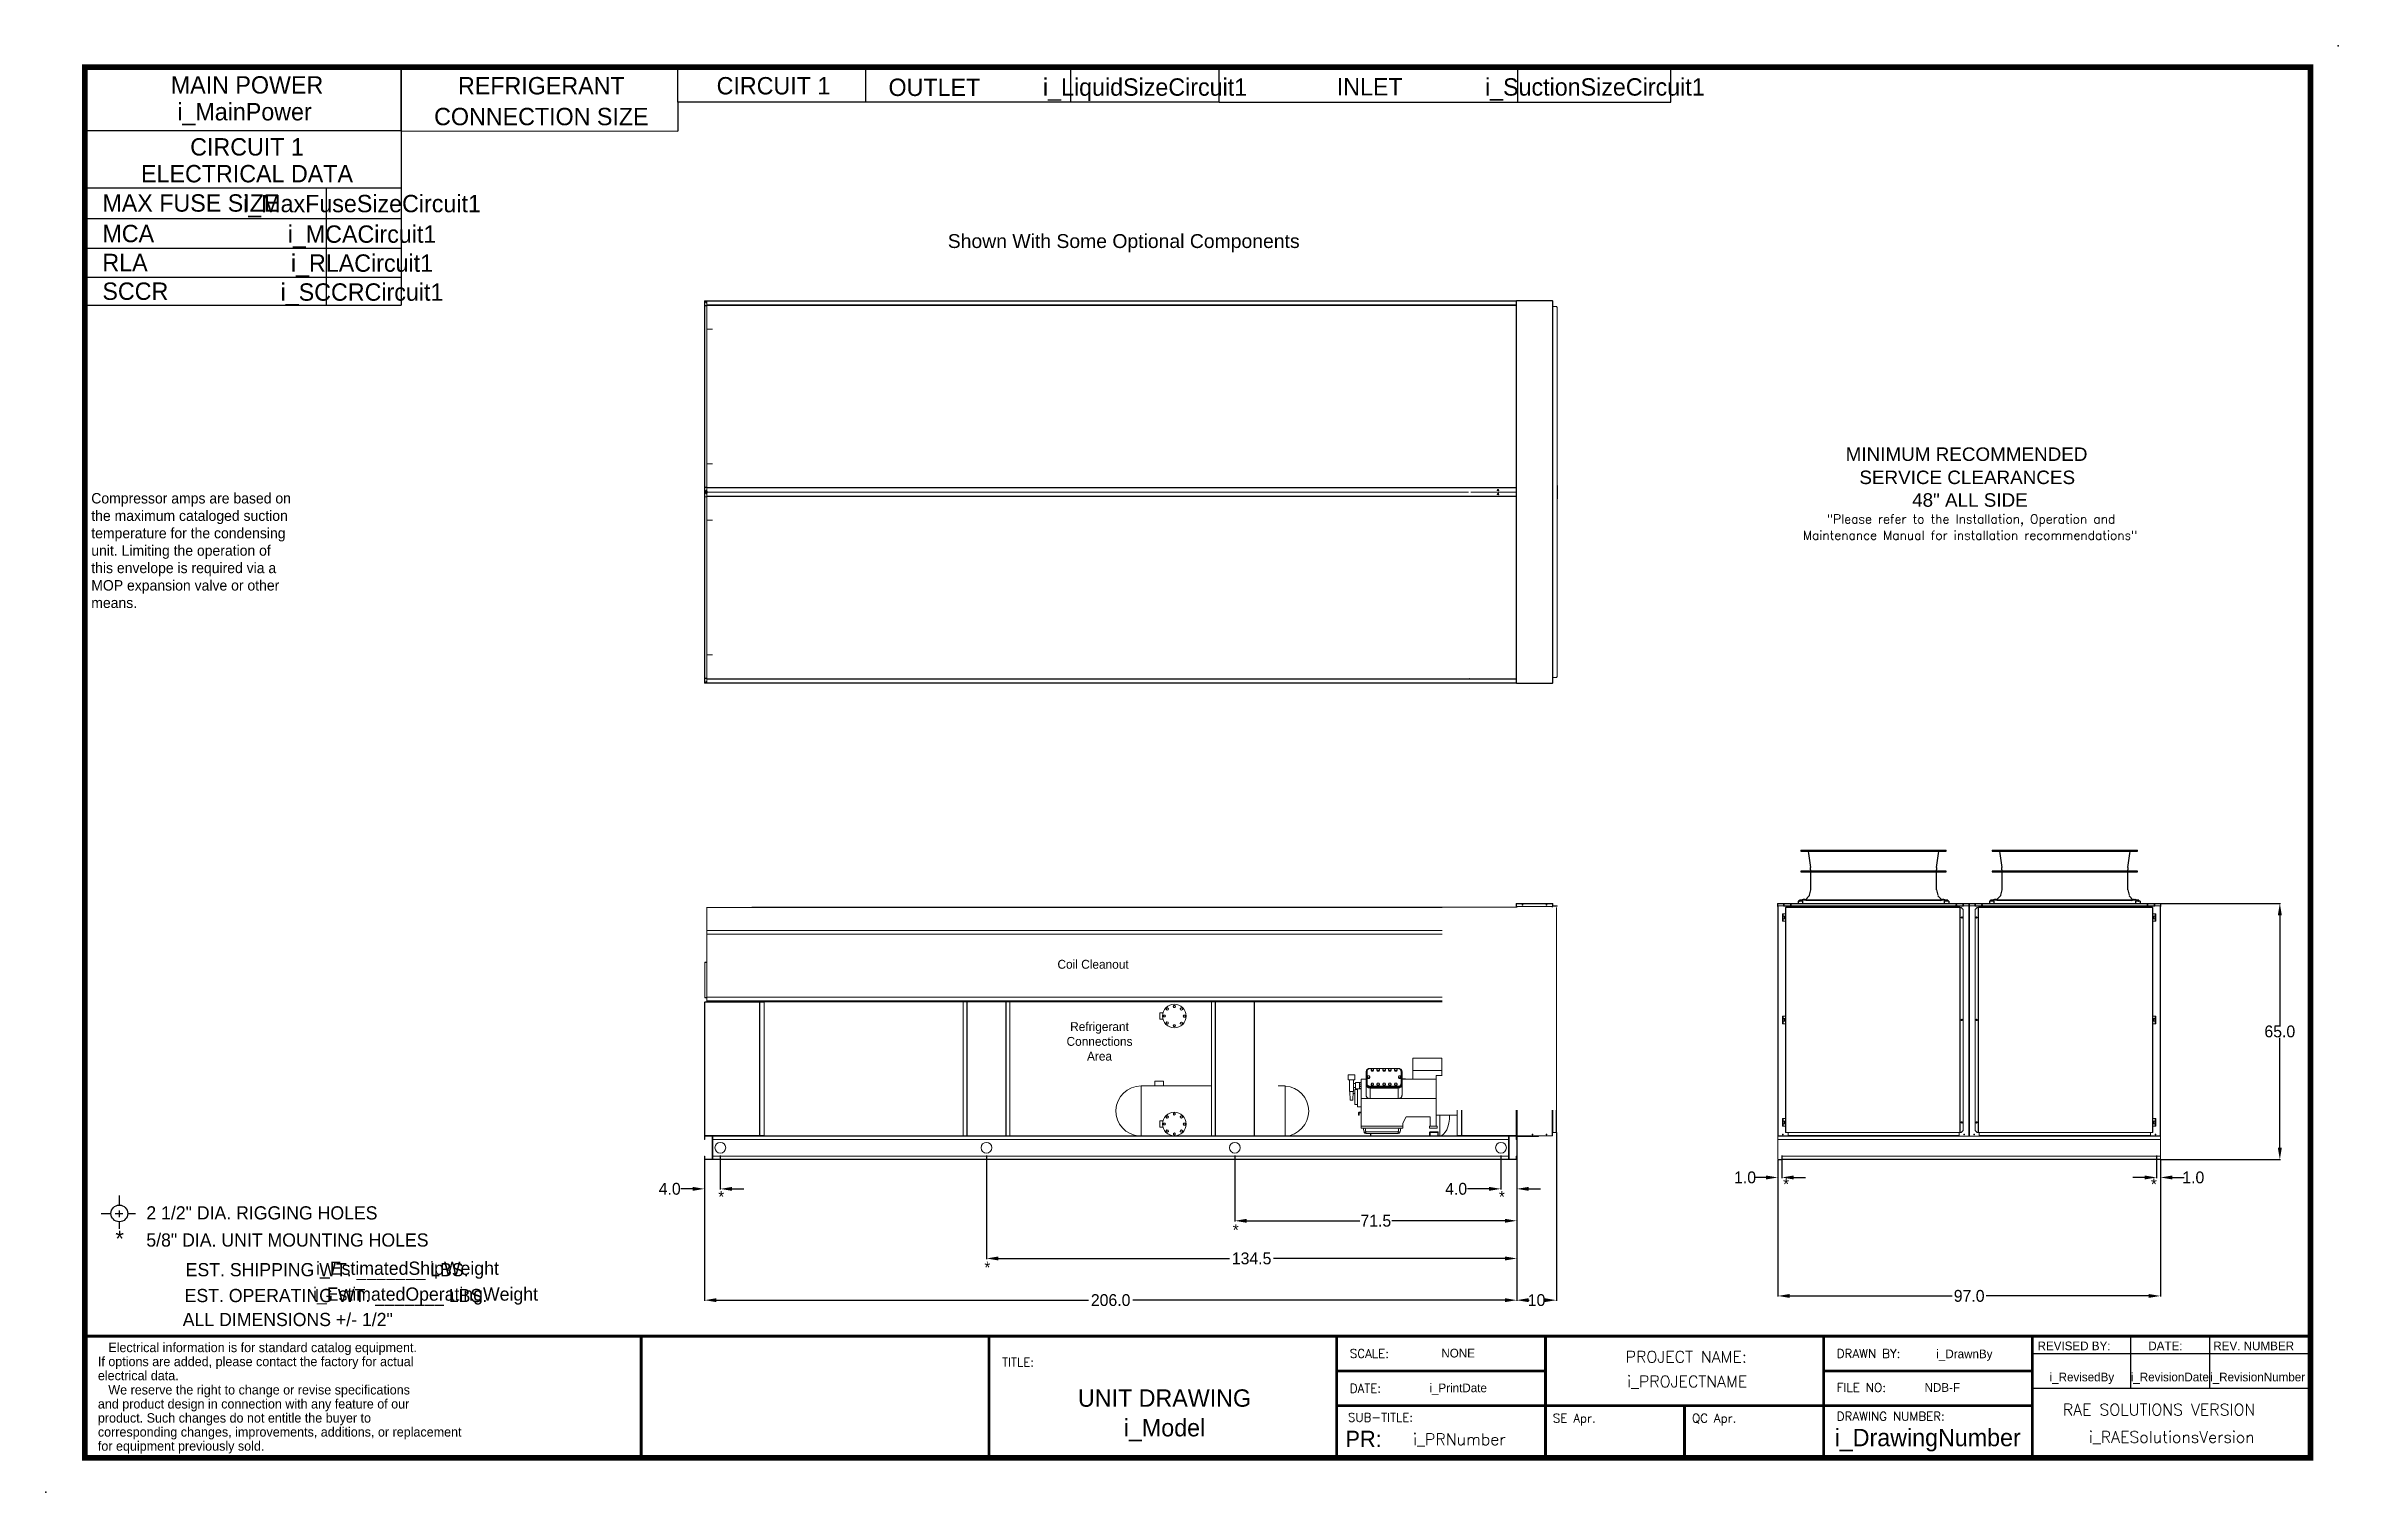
# Model space of a CAD drawing. Header units: inches. Extents: x 3819 to 4400, y -717 to -350.
import ezdxf
from ezdxf.enums import TextEntityAlignment as Align

# ---------------------------------------------------------------- set-up
doc = ezdxf.new("R2010")
doc.units = ezdxf.units.IN
doc.header["$MEASUREMENT"] = 0
doc.header["$PDSIZE"] = -1
for name, color, linetype in [('C1E', 7, 'Continuous'), ('C1RC', 7, 'Continuous'), ('L192', 7, 'Continuous')]:
    doc.layers.add(name, color=color, linetype=linetype)
doc.styles.add('dimentions', font='arial.ttf')
doc.styles.add('SIMPLEX', font='SIMPLEX')
doc.dimstyles.get("Standard").update_dxf_attribs({"dimtxt": 3, "dimasz": 3, "dimexe": 0.18, "dimexo": 0.0625, "dimgap": 0.09, "dimtad": 0, "dimtih": 1, "dimtoh": 1, "dimdec": 1, "dimzin": 0, "dimdsep": 46, "dimtxsty": 'Standard', "dimcen": 0.09, "dimadec": 0, "dimazin": 0, "dimtfac": 1, "dimtdec": 1, "dimtofl": 0, "dimtmove": 0, "dimatfit": 3, "dimfxl": 1, "dimtolj": 1, "dimtzin": 0, "dimarcsym": 0})

msp = doc.modelspace()

# ---------------------------------------------------------------- texts
at = {"color": 7, "lineweight": 25}
for s, height, style, p in [('Shown With Some Optional Components', 3.515, 'dimentions', (4047.32, -401.16)), ('MINIMUM RECOMMENDED', 3.4214, 'dimentions', (4275.05, -455.18)), ('SERVICE CLEARANCES', 3.4214, 'dimentions', (4278.53, -461.06)), ('48" ALL SIDE ', 3.4214, 'dimentions', (4291.91, -466.81)), ('TITLE:', 2.205, 'SIMPLEX', (4061.08, -684.98)), ('SCALE:', 2.205, 'SIMPLEX', (4149.29, -682.77)), ('DRAWN BY:', 2.205, 'SIMPLEX', (4272.78, -682.77)), ('DATE:', 2.205, 'SIMPLEX', (4149.29, -691.59)), ('FILE NO:', 2.205, 'SIMPLEX', (4272.78, -691.38)), ('SUB-TITLE:', 2.205, 'SIMPLEX', (4148.81, -698.96)), ('SE Apr.', 2.205, 'SIMPLEX', (4200.78, -699.17)), ('QC Apr.', 2.205, 'SIMPLEX', (4236.07, -699.17)), ('DRAWING NUMBER:', 2.2052, 'SIMPLEX', (4272.78, -698.69)), ('RAE SOLUTIONS VERSION', 2.9285, 'SIMPLEX', (4330.13, -697.36))]:
    msp.add_text(s, height=height, dxfattribs=dict(at, style=style)).set_placement(p)
at = {"color": 7, "lineweight": 25, "style": 'SIMPLEX'}
for s, height, p in [('"Please refer to the Installation, Operation and', 2.2718, (4306.87, -471.06)), ('Maintenance Manual for installation recommendations"', 2.2718, (4306.6, -475.18)), ('PROJECT NAME:', 2.9285, (4234.63, -683.95)), ('i_PROJECTNAME', 2.9285, (4234.86, -690.22)), ('i_PRNumber', 2.929, (4177.08, -704.88)), ('i_RAESolutionsVersion', 2.9285, (4357.76, -704.32))]:
    msp.add_text(s, height=height, dxfattribs=at).set_placement(p, align=Align.CENTER)
at = {"color": 7, "text_generation_flag": 2}
for p in [(4260.7, -640.14), (4353.98, -640.14), (3990.61, -643.33), (4188.61, -643.33), (4121.11, -651.74), (4058.11, -661.26)]:
    msp.add_text('*', height=2.89, dxfattribs=at).set_placement(p)
at = {"color": 7, "lineweight": 25}
for s, height, p in [('2 1/2" DIA. RIGGING HOLES', 3.3519, (3844.05, -647.65)), ('5/8" DIA. UNIT MOUNTING HOLES', 3.3519, (3844.05, -654.53)), ('   Electrical information is for standard catalog equipment.', 2.377, (3831.76, -681.31)), ('REVISED BY:', 2.2052, (4323.72, -680.82)), ('DATE:', 2.205, (4351.81, -680.82)), ('REV. NUMBER', 2.2052, (4368.3, -680.82)), ('electrical data.', 2.377, (3831.76, -688.44)), ('If options are added, please contact the factory for actual', 2.377, (3831.76, -684.87)), ('   We reserve the right to change or revise specifications', 2.377, (3831.76, -692.05)), ('and product design in connection with any feature of our', 2.377, (3831.76, -695.61)), ('product. Such changes do not entitle the buyer to', 2.377, (3831.76, -699.18)), ('corresponding changes, improvements, additions, or replacement ', 2.377, (3831.76, -702.74)), ('for equipment previously sold.', 2.377, (3831.76, -706.31))]:
    msp.add_text(s, height=height, dxfattribs=at).set_placement(p)
for s, height, p in [('*', 4.13, (3837.28, -654.58)), ('EST. SHIPPING WT. _______ LBS.', 3.3519, (3889.9, -662.06)), ('i_EstimatedShipWeight', 3.3558, (3910.28, -661.69)), ('EST. OPERATING WT. _______ LBS.', 3.3519, (3892.13, -668.62)), ('i_EstimatedOperatingWeight', 3.3519, (3914.86, -668.25)), ('ALL DIMENSIONS +/- 1/2"', 3.3519, (3879.92, -674.7)), ('NONE', 2.205, (4176.77, -682.66)), ('i_DrawnBy', 2.205, (4305.17, -682.85)), ('UNIT DRAWING', 4.4104, (4102.29, -695.16)), ('i_PrintDate', 2.2052, (4176.77, -691.48)), ('NDB-F', 2.205, (4299.57, -691.38)), ('i_RevisedBy', 2.2052, (4334.96, -688.72)), ('i_RevisionDate', 2.2052, (4357.27, -688.72)), ('i_RevisionNumber', 2.2052, (4379.54, -688.72)), ('i_Model', 4.41, (4102.29, -702.68)), ('i_DrawingNumber', 4.4104, (4295.86, -705.18))]:
    msp.add_text(s, height=height, dxfattribs=at).set_placement(p, align=Align.CENTER)
msp.add_text('PR:', height=4.135, dxfattribs=at).set_placement((4157.39, -705.39), align=Align.RIGHT)
at = {"color": 7, "insert": (3829.1, -463.33), "char_height": 2.651, "attachment_point": 1}
msp.add_mtext_dynamic_manual_height_columns(' Compressor amps are based on \\P the maximum cataloged suction \\P temperature for the condensing \\P unit. Limiting the operation of \\P this envelope is required via a \\P MOP expansion valve or other \\P means.', width=79.774, gutter_width=144.43, heights=[29.63], dxfattribs=at)
at = {"color": 7, "char_height": 2.25, "attachment_point": 8}
for s, insert in [('Coil Cleanout', (4084.17, -584.06)), ('Refrigerant\\PConnections\\PArea', (4085.81, -607.37))]:
    msp.add_mtext(s, dxfattribs=dict(at, insert=insert))
at = {"layer": 'C1E', "color": 7, "lineweight": 25}
for s, height, p in [('MAIN POWER', 4.41, (3869.59, -361.98)), ('i_MainPower', 4.4104, (3868.95, -368.78)), ('CIRCUIT 1', 4.41, (3869.59, -377.7)), ('ELECTRICAL DATA', 4.4104, (3869.59, -384.5)), ('i_MaxFuseSizeCircuit1', 4.4104, (3898.75, -392.09)), ('i_MCACircuit1', 4.4104, (3898.75, -399.84)), ('i_RLACircuit1', 4.4104, (3898.75, -407.19)), ('i_SCCRCircuit1', 4.4104, (3898.75, -414.54))]:
    msp.add_text(s, height=height, dxfattribs=at).set_placement(p, align=Align.CENTER)
for s, height, p in [('MAX FUSE SIZE', 4.4104, (3832.91, -391.94)), ('MCA', 4.41, (3832.91, -399.69)), ('RLA', 4.41, (3832.91, -407.04)), ('SCCR', 4.41, (3832.91, -414.32))]:
    msp.add_text(s, height=height, dxfattribs=at).set_placement(p)
at = {"layer": 'C1RC', "color": 7, "lineweight": 25}
for s, height, p in [('REFRIGERANT', 4.4104, (3944.24, -362.19)), ('CIRCUIT 1', 4.41, (4003.11, -362.2)), ('i_LiquidSizeCircuit1', 4.4104, (4097.35, -362.53)), ('INLET', 4.41, (4154.34, -362.45)), ('i_SuctionSizeCircuit1', 4.4104, (4211.43, -362.5)), ('CONNECTION SIZE', 4.4104, (3944.24, -370.01))]:
    msp.add_text(s, height=height, dxfattribs=at).set_placement(p, align=Align.CENTER)
msp.add_text('OUTLET', height=4.41, dxfattribs=at).set_placement((4032.29, -363.91), align=Align.BOTTOM_LEFT)

# ---------------------------------------------------------------- blocks, each defined once
blk = doc.blocks.new('*D10')
at = {"color": 0, "lineweight": -2}
for p, q in [((4187.63, -633.51), (4187.63, -640.06)), ((4191.63, -632.51), (4191.63, -640.06)), ((4184.63, -639.88), (4179.1, -639.88)), ((4194.63, -639.88), (4197.63, -639.88))]:
    blk.add_line(p, q, dxfattribs=at)
at = {"color": 0}
for points in [[(4184.63, -639.38), (4184.63, -640.38), (4187.63, -639.88)], [(4194.63, -639.38), (4194.63, -640.38), (4191.63, -639.88)]]:
    blk.add_solid(points, dxfattribs=at)
at = {"layer": 'Defpoints', "color": 0}
for p in [(4187.63, -633.45), (4191.63, -632.45), (4191.63, -639.88)]:
    blk.add_point(p, dxfattribs=at)
at = {"color": 0, "insert": (4176.26, -639.88), "char_height": 3, "attachment_point": 5}
blk.add_mtext('\\A1;4.0', dxfattribs=at)
blk = doc.blocks.new('*D11')
at = {"color": 0, "lineweight": -2}
for p, q in [((4201.7, -625.61), (4201.7, -668.3)), ((4191.63, -632.51), (4191.63, -668.3)), ((4194.63, -668.12), (4194.82, -668.12)), ((4198.7, -668.12), (4198.5, -668.12))]:
    blk.add_line(p, q, dxfattribs=at)
at = {"color": 0}
for points in [[(4194.63, -667.62), (4194.63, -668.62), (4191.63, -668.12)], [(4198.7, -667.62), (4198.7, -668.62), (4201.7, -668.12)]]:
    blk.add_solid(points, dxfattribs=at)
at = {"layer": 'Defpoints', "color": 0}
for p in [(4201.7, -625.54), (4191.63, -632.45), (4201.7, -668.12)]:
    blk.add_point(p, dxfattribs=at)
at = {"color": 0, "insert": (4196.66, -668.12), "char_height": 3, "attachment_point": 5}
blk.add_mtext('\\A1;10', dxfattribs=at)
blk = doc.blocks.new('*D12')
at = {"color": 0, "lineweight": -2}
for p, q in [((3985.63, -632.41), (3985.63, -640.06)), ((3989.63, -633.51), (3989.63, -640.06)), ((3982.63, -639.88), (3979.63, -639.88)), ((3992.63, -639.88), (3995.63, -639.88))]:
    blk.add_line(p, q, dxfattribs=at)
at = {"color": 0}
for points in [[(3982.63, -639.38), (3982.63, -640.38), (3985.63, -639.88)], [(3992.63, -639.38), (3992.63, -640.38), (3989.63, -639.88)]]:
    blk.add_solid(points, dxfattribs=at)
at = {"layer": 'Defpoints', "color": 0}
for p in [(3985.63, -632.34), (3989.63, -633.45), (3985.63, -639.88)]:
    blk.add_point(p, dxfattribs=at)
at = {"color": 0, "insert": (3976.79, -639.88), "char_height": 3, "attachment_point": 5}
blk.add_mtext('\\A1;4.0', dxfattribs=at)
blk = doc.blocks.new('*D13')
at = {"color": 0, "lineweight": -2}
for p, q in [((3985.63, -636.29), (3985.63, -668.3)), ((4191.63, -636.35), (4191.63, -668.3)), ((3988.63, -668.12), (4083.04, -668.12)), ((4188.63, -668.12), (4094.22, -668.12))]:
    blk.add_line(p, q, dxfattribs=at)
at = {"color": 0}
for points in [[(3988.63, -667.62), (3988.63, -668.62), (3985.63, -668.12)], [(4188.63, -667.62), (4188.63, -668.62), (4191.63, -668.12)]]:
    blk.add_solid(points, dxfattribs=at)
at = {"layer": 'Defpoints', "color": 0}
for p in [(3985.63, -636.23), (4191.63, -636.28), (3985.63, -668.12)]:
    blk.add_point(p, dxfattribs=at)
at = {"color": 0, "insert": (4088.63, -668.12), "char_height": 3, "attachment_point": 5}
blk.add_mtext('\\A1;206.0', dxfattribs=at)
blk = doc.blocks.new('*D3')
at = {"color": 0, "lineweight": -2}
for p, q in [((4353.88, -633.51), (4353.88, -637.17)), ((4354.88, -632.57), (4354.88, -637.17)), ((4350.88, -636.99), (4347.88, -636.99)), ((4357.88, -636.99), (4360.88, -636.99))]:
    blk.add_line(p, q, dxfattribs=at)
at = {"color": 0}
for points in [[(4350.88, -636.49), (4350.88, -637.49), (4353.88, -636.99)], [(4357.88, -636.49), (4357.88, -637.49), (4354.88, -636.99)]]:
    blk.add_solid(points, dxfattribs=at)
at = {"layer": 'Defpoints', "color": 0}
for p in [(4353.88, -633.45), (4354.88, -632.51), (4354.88, -636.99)]:
    blk.add_point(p, dxfattribs=at)
at = {"color": 0, "insert": (4363.22, -636.99), "char_height": 3, "attachment_point": 5}
blk.add_mtext('\\A1;1.0', dxfattribs=at)
blk = doc.blocks.new('*D5')
at = {"color": 0, "lineweight": -2}
for p, q in [((4257.88, -632.57), (4257.88, -637.17)), ((4258.88, -633.51), (4258.88, -637.17)), ((4254.88, -636.99), (4251.88, -636.99)), ((4261.88, -636.99), (4264.88, -636.99))]:
    blk.add_line(p, q, dxfattribs=at)
at = {"color": 0}
for points in [[(4254.88, -636.49), (4254.88, -637.49), (4257.88, -636.99)], [(4261.88, -636.49), (4261.88, -637.49), (4258.88, -636.99)]]:
    blk.add_solid(points, dxfattribs=at)
at = {"layer": 'Defpoints', "color": 0}
for p in [(4257.88, -632.51), (4258.88, -633.45), (4257.88, -636.99)]:
    blk.add_point(p, dxfattribs=at)
at = {"color": 0, "insert": (4249.54, -636.99), "char_height": 3, "attachment_point": 5}
blk.add_mtext('\\A1;1.0', dxfattribs=at)
blk = doc.blocks.new('*D6')
at = {"color": 0, "lineweight": -2}
for p, q in [((4257.88, -632.64), (4257.88, -667.23)), ((4354.88, -632.51), (4354.88, -667.23)), ((4260.88, -667.05), (4302.04, -667.05)), ((4351.88, -667.05), (4310.72, -667.05))]:
    blk.add_line(p, q, dxfattribs=at)
at = {"color": 0}
for points in [[(4260.88, -666.55), (4260.88, -667.55), (4257.88, -667.05)], [(4351.88, -666.55), (4351.88, -667.55), (4354.88, -667.05)]]:
    blk.add_solid(points, dxfattribs=at)
at = {"layer": 'Defpoints', "color": 0}
for p in [(4257.88, -632.57), (4354.88, -632.45), (4257.88, -667.05)]:
    blk.add_point(p, dxfattribs=at)
at = {"color": 0, "insert": (4306.38, -667.05), "char_height": 3, "attachment_point": 5}
blk.add_mtext('\\A1;97.0', dxfattribs=at)
blk = doc.blocks.new('*D7')
at = {"color": 0, "lineweight": -2}
for p, q in [((4354.94, -567.45), (4385.35, -567.45)), ((4385.17, -570.45), (4385.17, -598.36)), ((4385.17, -629.45), (4385.17, -601.54)), ((4354.94, -632.45), (4385.35, -632.45))]:
    blk.add_line(p, q, dxfattribs=at)
at = {"color": 0}
for points in [[(4384.67, -570.45), (4385.67, -570.45), (4385.17, -567.45)], [(4384.67, -629.45), (4385.67, -629.45), (4385.17, -632.45)]]:
    blk.add_solid(points, dxfattribs=at)
at = {"layer": 'Defpoints', "color": 0}
for p in [(4354.88, -567.45), (4385.17, -567.45), (4354.88, -632.45)]:
    blk.add_point(p, dxfattribs=at)
at = {"color": 0, "insert": (4385.17, -599.95), "char_height": 3, "attachment_point": 5}
blk.add_mtext('\\A1;65.0', dxfattribs=at)
blk = doc.blocks.new('*D8')
at = {"color": 0, "lineweight": -2}
for p, q in [((4120.13, -633.51), (4120.13, -648.16)), ((4191.63, -632.51), (4191.63, -648.16)), ((4123.13, -647.98), (4151.79, -647.98)), ((4188.63, -647.98), (4159.97, -647.98))]:
    blk.add_line(p, q, dxfattribs=at)
at = {"color": 0}
for points in [[(4123.13, -647.48), (4123.13, -648.48), (4120.13, -647.98)], [(4188.63, -647.48), (4188.63, -648.48), (4191.63, -647.98)]]:
    blk.add_solid(points, dxfattribs=at)
at = {"layer": 'Defpoints', "color": 0}
for p in [(4120.13, -633.45), (4191.63, -632.45), (4120.13, -647.98)]:
    blk.add_point(p, dxfattribs=at)
at = {"color": 0, "insert": (4155.88, -647.98), "char_height": 3, "attachment_point": 5}
blk.add_mtext('\\A1;71.5', dxfattribs=at)
blk = doc.blocks.new('*D9')
at = {"color": 0, "lineweight": -2}
for p, q in [((4057.13, -633.51), (4057.13, -657.72)), ((4191.63, -632.51), (4191.63, -657.72)), ((4060.13, -657.54), (4118.79, -657.54)), ((4188.63, -657.54), (4129.97, -657.54))]:
    blk.add_line(p, q, dxfattribs=at)
at = {"color": 0}
for points in [[(4060.13, -657.04), (4060.13, -658.04), (4057.13, -657.54)], [(4188.63, -657.04), (4188.63, -658.04), (4191.63, -657.54)]]:
    blk.add_solid(points, dxfattribs=at)
at = {"layer": 'Defpoints', "color": 0}
for p in [(4057.13, -633.45), (4191.63, -632.45), (4057.13, -657.54)]:
    blk.add_point(p, dxfattribs=at)
at = {"color": 0, "insert": (4124.38, -657.54), "char_height": 3, "attachment_point": 5}
blk.add_mtext('\\A1;134.5', dxfattribs=at)

# ---------------------------------------------------------------- dimensions: what is measured, and where the dimension line sits
at = {"color": 7}
for base, p1, p2, angle, picture, middle in [((4385.17, -567.45), (4354.88, -632.45), (4354.88, -567.45), 90, '*D7', (4385.17, -599.95)), ((3985.63, -639.88), (3989.63, -633.45), (3985.63, -632.34), 180, '*D12', (3976.79, -639.88)), ((4057.13, -657.54), (4191.63, -632.45), (4057.13, -633.45), 180, '*D9', (4124.38, -657.54)), ((4120.13, -647.98), (4191.63, -632.45), (4120.13, -633.45), 180, '*D8', (4155.88, -647.98)), ((4257.88, -636.99), (4258.88, -633.45), (4257.88, -632.51), 180, '*D5', (4249.54, -636.99)), ((4354.88, -636.99), (4353.88, -633.45), (4354.88, -632.51), 0, '*D3', (4363.22, -636.99))]:
    dim = msp.add_linear_dim(base=base, p1=p1, p2=p2, angle=angle, dimstyle='Standard', dxfattribs=at)
    dim.commit()
    dim.dimension.update_dxf_attribs({"geometry": picture, "text_midpoint": middle})
dim = msp.add_linear_dim(base=(4201.7, -668.12), p1=(4191.63, -632.45), p2=(4201.7, -625.54), angle=180, text='10', dimstyle='Standard', dxfattribs=at)
dim.commit()
dim.dimension.update_dxf_attribs({"geometry": '*D11', "text_midpoint": (4196.66, -668.12)})
for base, p1, p2, picture, middle in [((4191.63, -639.88), (4187.63, -633.45), (4191.63, -632.45), '*D10', (4176.26, -639.88)), ((4257.88, -667.05), (4354.88, -632.45), (4257.88, -632.57), '*D6', (4306.38, -667.05)), ((3985.63, -668.12), (4191.63, -636.28), (3985.63, -636.23), '*D13', (4088.63, -668.12))]:
    dim = msp.add_linear_dim(base=base, p1=p1, p2=p2, angle=180, dimstyle='Standard', dxfattribs=at)
    dim.commit()
    dim.dimension.update_dxf_attribs({"geometry": picture, "text_midpoint": middle, "dimtype": 160})

# ---------------------------------------------------------------- linework, layer by layer
at = {"color": 7}
for p, q in [((4201.92, -461.39), (4201.92, -464.77)), ((3989.63, -631.45), (3989.63, -633.45)), ((3989.63, -631.45), (3989.63, -633.45)), ((4057.13, -631.45), (4057.13, -633.45)), ((4120.13, -631.45), (4120.13, -633.45)), ((4187.63, -631.45), (4187.63, -633.45)), ((4187.63, -631.45), (4187.63, -633.45)), ((4257.88, -632.45), (4258.88, -632.45)), ((4258.88, -631.45), (4258.88, -633.45)), ((4353.88, -631.45), (4353.88, -633.45)), ((4354.88, -632.45), (4353.88, -632.45))]:
    msp.add_line(p, q, dxfattribs=at)
at = {"color": 7, "linetype": 'Continuous', "lineweight": 25}
for p, q in [((4263.72, -553.94), (4263.72, -554.17)), ((4263.72, -553.94), (4269.11, -553.94)), ((4263.72, -554.17), (4264.37, -554.18)), ((4263.72, -554.17), (4269.11, -554.17)), ((4265.18, -554.19), (4265.42, -554.19)), ((4265.58, -554.32), (4265.64, -554.78)), ((4265.62, -554.78), (4265.71, -555.41)), ((4265.71, -555.41), (4266.13, -558.36)), ((4269.11, -553.94), (4300.53, -553.94)), ((4269.11, -554.17), (4300.53, -554.17)), ((4298.13, -558.36), (4298.55, -555.41)), ((4298.54, -555.41), (4298.63, -554.78)), ((4298.61, -554.78), (4298.68, -554.32)), ((4298.83, -554.19), (4299.07, -554.19)), ((4299.88, -554.18), (4300.53, -554.17)), ((4300.53, -554.17), (4300.53, -553.94)), ((4312.22, -553.94), (4312.22, -554.17)), ((4312.22, -553.94), (4317.61, -553.94)), ((4312.22, -554.17), (4312.87, -554.18)), ((4312.22, -554.17), (4317.61, -554.17)), ((4313.68, -554.19), (4313.92, -554.19)), ((4314.08, -554.32), (4314.14, -554.78)), ((4314.12, -554.78), (4314.21, -555.41)), ((4314.21, -555.41), (4314.63, -558.36)), ((4317.61, -553.94), (4349.03, -553.94)), ((4317.61, -554.17), (4349.03, -554.17)), ((4346.63, -558.36), (4347.05, -555.41)), ((4347.04, -555.41), (4347.13, -554.78)), ((4347.11, -554.78), (4347.18, -554.32)), ((4347.33, -554.19), (4347.57, -554.19)), ((4348.38, -554.18), (4349.03, -554.17)), ((4349.03, -554.17), (4349.03, -553.94)), ((4266.16, -559.25), (4263.72, -559.27)), ((4263.72, -559.27), (4263.72, -559.48)), ((4263.72, -559.48), (4266.16, -559.5)), ((4266.16, -558.91), (4266.16, -559.25)), ((4266.16, -559.5), (4300.53, -559.48)), ((4266.16, -559.5), (4266.16, -563.97)), ((4300.53, -559.27), (4266.17, -559.25)), ((4298.09, -559.25), (4298.09, -558.91)), ((4298.09, -563.97), (4298.09, -559.5)), ((4300.53, -559.48), (4300.53, -559.27)), ((4314.66, -559.25), (4312.22, -559.27)), ((4312.22, -559.27), (4312.22, -559.48)), ((4312.22, -559.48), (4314.66, -559.5)), ((4314.66, -558.91), (4314.66, -559.25)), ((4314.66, -559.5), (4349.03, -559.48)), ((4314.66, -559.5), (4314.66, -563.97)), ((4349.03, -559.27), (4314.67, -559.25)), ((4346.59, -559.25), (4346.59, -558.91)), ((4346.59, -563.97), (4346.59, -559.5)), ((4349.03, -559.48), (4349.03, -559.27)), ((4263.03, -566.86), (4263.03, -567.45)), ((4264.21, -566.86), (4263.03, -566.86)), ((4263.03, -567.45), (4264.21, -567.45)), ((4263.41, -566.62), (4263.32, -566.62)), ((4263.32, -566.62), (4263.32, -566.63)), ((4263.32, -566.63), (4263.33, -566.8)), ((4263.35, -566.8), (4263.34, -566.63)), ((4264.05, -566.62), (4263.41, -566.62)), ((4264.05, -566.55), (4264.05, -566.63)), ((4264.18, -566.55), (4264.05, -566.55)), ((4264.07, -566.63), (4264.06, -566.63)), ((4264.12, -566.63), (4264.07, -566.63)), ((4264.92, -566.55), (4264.18, -566.55)), ((4264.21, -567.45), (4264.21, -566.86)), ((4264.21, -567.45), (4300.04, -567.45)), ((4264.25, -566.51), (4264.25, -566.55)), ((4264.32, -566.51), (4264.25, -566.51)), ((4264.72, -566.51), (4264.32, -566.51)), ((4264.39, -566.43), (4264.39, -566.43)), ((4264.39, -566.43), (4264.39, -566.43)), ((4264.4, -566.43), (4264.4, -566.43)), ((4264.4, -566.43), (4264.41, -566.43)), ((4264.41, -566.43), (4264.41, -566.43)), ((4264.43, -566.43), (4264.43, -566.43)), ((4264.5, -566.43), (4264.5, -566.43)), ((4264.53, -566.43), (4264.53, -566.43)), ((4264.58, -566.43), (4264.58, -566.43)), ((4264.59, -566.43), (4264.59, -566.43)), ((4264.72, -566.52), (4265.01, -566.36)), ((4264.72, -566.55), (4264.72, -566.51)), ((4264.92, -566.62), (4264.92, -566.55)), ((4264.92, -566.59), (4299.34, -566.59)), ((4299.34, -566.61), (4264.92, -566.61)), ((4265.01, -566.36), (4265.34, -566.03)), ((4265.79, -565.57), (4265.33, -566.03)), ((4265.83, -565.4), (4265.79, -565.57)), ((4266.16, -563.97), (4265.83, -565.4)), ((4298.09, -563.97), (4298.42, -565.4)), ((4298.93, -566.03), (4298.46, -565.57)), ((4298.91, -566.03), (4299.25, -566.36)), ((4299.16, -566.86), (4299.16, -566.86)), ((4299.25, -566.36), (4299.54, -566.52)), ((4299.34, -566.55), (4299.34, -566.62)), ((4299.46, -566.55), (4299.34, -566.55)), ((4300.2, -566.55), (4299.46, -566.55)), ((4299.54, -566.51), (4299.53, -566.55)), ((4299.6, -566.51), (4299.54, -566.51)), ((4300, -566.51), (4299.6, -566.51)), ((4299.85, -566.43), (4299.85, -566.43)), ((4300.01, -566.55), (4300, -566.51)), ((4300.04, -566.86), (4300.04, -567.45)), ((4301.22, -566.86), (4300.04, -566.86)), ((4300.04, -567.45), (4301.22, -567.45)), ((4300.19, -566.63), (4300.14, -566.63)), ((4300.2, -566.63), (4300.19, -566.63)), ((4300.2, -566.63), (4300.2, -566.55)), ((4300.85, -566.62), (4300.2, -566.62)), ((4300.93, -566.62), (4300.85, -566.62)), ((4300.91, -566.8), (4300.91, -566.63)), ((4300.93, -566.8), (4300.93, -566.63)), ((4301.22, -566.86), (4301.22, -567.45)), ((4311.53, -566.86), (4311.53, -567.45)), ((4312.71, -566.86), (4311.53, -566.86)), ((4311.53, -567.45), (4312.71, -567.45)), ((4311.91, -566.62), (4311.82, -566.62)), ((4311.82, -566.62), (4311.82, -566.63)), ((4311.82, -566.63), (4311.83, -566.8)), ((4311.85, -566.8), (4311.84, -566.63)), ((4312.55, -566.62), (4311.91, -566.62)), ((4312.55, -566.55), (4312.55, -566.63)), ((4312.68, -566.55), (4312.55, -566.55)), ((4312.57, -566.63), (4312.56, -566.63)), ((4312.62, -566.63), (4312.57, -566.63)), ((4313.42, -566.55), (4312.68, -566.55)), ((4312.71, -567.45), (4312.71, -566.86)), ((4312.71, -567.45), (4348.54, -567.45)), ((4312.75, -566.51), (4312.75, -566.55)), ((4312.82, -566.51), (4312.75, -566.51)), ((4313.22, -566.51), (4312.82, -566.51)), ((4312.89, -566.43), (4312.89, -566.43)), ((4312.89, -566.43), (4312.89, -566.43)), ((4312.9, -566.43), (4312.9, -566.43)), ((4312.9, -566.43), (4312.91, -566.43)), ((4312.91, -566.43), (4312.91, -566.43)), ((4312.93, -566.43), (4312.93, -566.43)), ((4313, -566.43), (4313, -566.43)), ((4313.03, -566.43), (4313.03, -566.43)), ((4313.08, -566.43), (4313.08, -566.43)), ((4313.09, -566.43), (4313.09, -566.43)), ((4313.22, -566.52), (4313.51, -566.36)), ((4313.22, -566.55), (4313.22, -566.51)), ((4313.42, -566.62), (4313.42, -566.55)), ((4313.42, -566.59), (4347.84, -566.59)), ((4347.84, -566.61), (4313.42, -566.61)), ((4313.51, -566.36), (4313.84, -566.03)), ((4314.29, -565.57), (4313.83, -566.03)), ((4314.33, -565.4), (4314.29, -565.57)), ((4314.66, -563.97), (4314.33, -565.4)), ((4346.59, -563.97), (4346.92, -565.4)), ((4347.43, -566.03), (4346.96, -565.57)), ((4347.41, -566.03), (4347.75, -566.36)), ((4347.66, -566.86), (4347.66, -566.86)), ((4347.75, -566.36), (4348.04, -566.52)), ((4347.84, -566.55), (4347.84, -566.62)), ((4347.96, -566.55), (4347.84, -566.55)), ((4348.7, -566.55), (4347.96, -566.55)), ((4348.04, -566.51), (4348.03, -566.55)), ((4348.1, -566.51), (4348.04, -566.51)), ((4348.5, -566.51), (4348.1, -566.51)), ((4348.35, -566.43), (4348.35, -566.43)), ((4348.51, -566.55), (4348.5, -566.51)), ((4348.54, -566.86), (4348.54, -567.45)), ((4349.72, -566.86), (4348.54, -566.86)), ((4348.54, -567.45), (4349.72, -567.45)), ((4348.69, -566.63), (4348.64, -566.63)), ((4348.7, -566.63), (4348.69, -566.63)), ((4348.7, -566.63), (4348.7, -566.55)), ((4349.35, -566.62), (4348.7, -566.62)), ((4349.43, -566.62), (4349.35, -566.62)), ((4349.41, -566.8), (4349.41, -566.63)), ((4349.43, -566.8), (4349.43, -566.63)), ((4349.72, -566.86), (4349.72, -567.45))]:
    msp.add_line(p, q, dxfattribs=at)
at = {"color": 7, "linetype": 'Continuous', "lineweight": 15}
for p, q in [((4257.88, -567.52), (4257.8, -567.52)), ((4257.8, -567.52), (4257.8, -568.2)), ((4257.8, -568.2), (4257.88, -568.2)), ((4306.38, -567.45), (4257.88, -567.45)), ((4257.88, -567.52), (4257.88, -567.45)), ((4306.38, -567.52), (4257.88, -567.52)), ((4257.88, -568.06), (4257.88, -567.52)), ((4257.88, -567.52), (4257.88, -568.2)), ((4259.32, -568.06), (4257.88, -568.06)), ((4257.88, -568.06), (4257.88, -626.45)), ((4257.95, -568.06), (4257.95, -626.45)), ((4259.32, -568.06), (4259.32, -568.1)), ((4259.32, -568.06), (4304.94, -568.06)), ((4259.32, -568.06), (4259.32, -568.06)), ((4304.94, -568.06), (4259.32, -568.06)), ((4259.32, -568.1), (4259.32, -568.18)), ((4259.57, -568.11), (4259.32, -568.1)), ((4259.57, -568.19), (4259.32, -568.18)), ((4259.57, -568.11), (4259.57, -568.19)), ((4259.57, -568.11), (4304.69, -568.11)), ((4259.57, -568.19), (4304.69, -568.19)), ((4259.78, -568.51), (4259.78, -625.54)), ((4259.78, -568.51), (4259.85, -568.51)), ((4259.85, -568.51), (4259.85, -568.43)), ((4259.85, -568.43), (4304.04, -568.43)), ((4259.85, -568.51), (4259.85, -625.54)), ((4259.85, -568.51), (4304.04, -568.51)), ((4260.43, -568.19), (4260.43, -568.43)), ((4303.83, -568.43), (4303.83, -568.19)), ((4304.04, -568.43), (4304.04, -568.51)), ((4304.04, -568.51), (4304.04, -625.54)), ((4304.04, -568.51), (4304.11, -568.51)), ((4304.11, -568.51), (4304.11, -625.54)), ((4304.12, -568.51), (4304.11, -568.51)), ((4304.12, -625.54), (4304.12, -568.51)), ((4304.35, -568.51), (4304.12, -568.51)), ((4304.35, -568.51), (4304.85, -569.01)), ((4304.94, -568.1), (4304.69, -568.11)), ((4304.69, -568.11), (4304.69, -568.19)), ((4304.94, -568.18), (4304.69, -568.19)), ((4304.85, -625.04), (4304.85, -569.01)), ((4304.94, -568.1), (4304.94, -568.06)), ((4304.94, -568.06), (4304.94, -568.06)), ((4306.38, -568.06), (4304.94, -568.06)), ((4304.94, -568.1), (4304.94, -568.18)), ((4306.38, -567.52), (4306.3, -567.52)), ((4306.3, -568.2), (4306.3, -567.52)), ((4306.3, -626.45), (4306.3, -568.06)), ((4306.3, -568.2), (4306.38, -568.2)), ((4306.38, -567.45), (4354.88, -567.45)), ((4306.38, -567.52), (4306.38, -567.45)), ((4306.38, -567.52), (4306.38, -567.45)), ((4306.38, -567.52), (4354.88, -567.52)), ((4306.38, -568.06), (4306.38, -567.52)), ((4306.38, -568.2), (4306.38, -567.52)), ((4306.38, -568.06), (4306.38, -567.52)), ((4306.38, -568.2), (4306.38, -567.52)), ((4306.38, -567.52), (4306.45, -567.52)), ((4306.38, -568.06), (4307.82, -568.06)), ((4306.38, -568.06), (4306.38, -626.45)), ((4306.38, -568.06), (4306.38, -626.45)), ((4306.45, -568.2), (4306.38, -568.2)), ((4306.45, -568.2), (4306.45, -567.52)), ((4306.45, -626.45), (4306.45, -568.06)), ((4353.44, -568.06), (4307.82, -568.06)), ((4307.82, -568.1), (4307.82, -568.06)), ((4307.82, -568.06), (4353.44, -568.06)), ((4307.82, -568.06), (4307.82, -568.06)), ((4307.82, -568.1), (4308.07, -568.11)), ((4307.82, -568.1), (4307.82, -568.18)), ((4307.82, -568.18), (4308.07, -568.19)), ((4308.4, -568.51), (4307.9, -569.01)), ((4307.9, -625.04), (4307.9, -569.01)), ((4353.19, -568.11), (4308.07, -568.11)), ((4308.07, -568.11), (4308.07, -568.19)), ((4353.19, -568.19), (4308.07, -568.19)), ((4308.4, -568.51), (4308.64, -568.51)), ((4308.72, -568.51), (4308.64, -568.51)), ((4308.64, -568.51), (4308.64, -625.54)), ((4308.64, -625.54), (4308.64, -568.51)), ((4308.64, -568.51), (4308.64, -568.51)), ((4352.9, -568.43), (4308.72, -568.43)), ((4308.72, -568.43), (4308.72, -568.51)), ((4352.9, -568.51), (4308.72, -568.51)), ((4308.72, -568.51), (4308.72, -625.54)), ((4308.93, -568.43), (4308.93, -568.19)), ((4352.33, -568.19), (4352.33, -568.43)), ((4352.9, -568.51), (4352.9, -568.43)), ((4352.9, -568.51), (4352.9, -625.54)), ((4352.98, -568.51), (4352.9, -568.51)), ((4352.98, -568.51), (4352.98, -625.54)), ((4353.19, -568.11), (4353.44, -568.1)), ((4353.19, -568.11), (4353.19, -568.19)), ((4353.19, -568.19), (4353.44, -568.18)), ((4353.44, -568.06), (4353.44, -568.1)), ((4353.44, -568.06), (4353.44, -568.06)), ((4353.44, -568.06), (4354.88, -568.06)), ((4353.44, -568.1), (4353.44, -568.18)), ((4354.8, -568.06), (4354.8, -626.45)), ((4354.88, -567.52), (4354.88, -567.45)), ((4354.88, -568.06), (4354.88, -567.52)), ((4354.88, -567.52), (4354.95, -567.52)), ((4354.88, -567.52), (4354.88, -568.2)), ((4354.88, -568.06), (4354.88, -626.45)), ((4354.95, -568.2), (4354.88, -568.2)), ((4354.95, -567.52), (4354.95, -568.2)), ((4259.05, -570.69), (4259.05, -570.06)), ((4259.05, -570.06), (4259.18, -570.06)), ((4259.18, -570.69), (4259.05, -570.69)), ((4259.05, -571.34), (4259.05, -570.71)), ((4259.05, -570.71), (4259.18, -570.71)), ((4259.18, -571.34), (4259.05, -571.34)), ((4259.05, -571.99), (4259.05, -571.36)), ((4259.05, -571.36), (4259.18, -571.36)), ((4259.18, -571.99), (4259.05, -571.99)), ((4259.18, -570.06), (4259.18, -570.69)), ((4259.18, -570.06), (4259.78, -570.06)), ((4259.18, -570.69), (4259.78, -570.69)), ((4259.18, -570.71), (4259.18, -571.34)), ((4259.18, -570.71), (4259.56, -570.71)), ((4259.56, -571.34), (4259.18, -571.34)), ((4259.18, -571.36), (4259.18, -571.99)), ((4259.18, -571.36), (4259.78, -571.36)), ((4259.18, -571.99), (4259.78, -571.99)), ((4259.21, -570.69), (4259.21, -570.71)), ((4259.21, -571.34), (4259.21, -571.36)), ((4259.53, -570.71), (4259.53, -570.69)), ((4259.53, -571.36), (4259.53, -571.34)), ((4259.56, -571.34), (4259.56, -570.71)), ((4259.56, -570.71), (4259.68, -570.71)), ((4259.68, -571.34), (4259.56, -571.34)), ((4259.68, -570.71), (4259.68, -571.34)), ((4353.58, -570.06), (4352.98, -570.06)), ((4353.58, -570.69), (4352.98, -570.69)), ((4353.58, -571.36), (4352.98, -571.36)), ((4353.58, -571.99), (4352.98, -571.99)), ((4353.07, -570.71), (4353.07, -571.34)), ((4353.2, -570.71), (4353.07, -570.71)), ((4353.07, -571.34), (4353.2, -571.34)), ((4353.2, -571.34), (4353.2, -570.71)), ((4353.58, -570.71), (4353.2, -570.71)), ((4353.2, -571.34), (4353.58, -571.34)), ((4353.23, -570.71), (4353.23, -570.69)), ((4353.23, -571.36), (4353.23, -571.34)), ((4353.55, -570.69), (4353.55, -570.71)), ((4353.55, -571.34), (4353.55, -571.36)), ((4353.58, -570.06), (4353.58, -570.69)), ((4353.7, -570.06), (4353.58, -570.06)), ((4353.58, -570.69), (4353.7, -570.69)), ((4353.58, -570.71), (4353.58, -571.34)), ((4353.7, -570.71), (4353.58, -570.71)), ((4353.58, -571.34), (4353.7, -571.34)), ((4353.58, -571.36), (4353.58, -571.99)), ((4353.7, -571.36), (4353.58, -571.36)), ((4353.58, -571.99), (4353.7, -571.99)), ((4353.7, -570.69), (4353.7, -570.06)), ((4353.7, -571.34), (4353.7, -570.71)), ((4353.7, -571.99), (4353.7, -571.36)), ((4101.11, -595.25), (4101.11, -596.82)), ((4101.88, -595.25), (4101.11, -595.25)), ((4101.11, -596.82), (4101.88, -596.82)), ((4259.05, -596.69), (4259.05, -596.06)), ((4259.05, -596.06), (4259.18, -596.06)), ((4259.18, -596.69), (4259.05, -596.69)), ((4259.05, -597.34), (4259.05, -596.71)), ((4259.05, -596.71), (4259.18, -596.71)), ((4259.18, -597.34), (4259.05, -597.34)), ((4259.05, -597.99), (4259.05, -597.36)), ((4259.05, -597.36), (4259.18, -597.36)), ((4259.18, -597.99), (4259.05, -597.99)), ((4259.18, -596.06), (4259.18, -596.69)), ((4259.18, -596.06), (4259.78, -596.06)), ((4259.18, -596.69), (4259.78, -596.69)), ((4259.18, -596.71), (4259.18, -597.34)), ((4259.18, -596.71), (4259.56, -596.71)), ((4259.56, -597.34), (4259.18, -597.34)), ((4259.18, -597.36), (4259.18, -597.99)), ((4259.18, -597.36), (4259.78, -597.36)), ((4259.18, -597.99), (4259.78, -597.99)), ((4259.21, -596.69), (4259.21, -596.71)), ((4259.21, -597.34), (4259.21, -597.36)), ((4259.53, -596.71), (4259.53, -596.69)), ((4259.53, -597.36), (4259.53, -597.34)), ((4259.56, -597.34), (4259.56, -596.71)), ((4259.56, -596.71), (4259.68, -596.71)), ((4259.68, -597.34), (4259.56, -597.34)), ((4259.68, -596.71), (4259.68, -597.34)), ((4353.58, -596.06), (4352.98, -596.06)), ((4353.58, -596.69), (4352.98, -596.69)), ((4353.58, -597.36), (4352.98, -597.36)), ((4353.58, -597.99), (4352.98, -597.99)), ((4353.07, -596.71), (4353.07, -597.34)), ((4353.2, -596.71), (4353.07, -596.71)), ((4353.07, -597.34), (4353.2, -597.34)), ((4353.2, -597.34), (4353.2, -596.71)), ((4353.58, -596.71), (4353.2, -596.71)), ((4353.2, -597.34), (4353.58, -597.34)), ((4353.23, -596.71), (4353.23, -596.69)), ((4353.23, -597.36), (4353.23, -597.34)), ((4353.55, -596.69), (4353.55, -596.71)), ((4353.55, -597.34), (4353.55, -597.36)), ((4353.58, -596.06), (4353.58, -596.69)), ((4353.7, -596.06), (4353.58, -596.06)), ((4353.58, -596.69), (4353.7, -596.69)), ((4353.58, -596.71), (4353.58, -597.34)), ((4353.7, -596.71), (4353.58, -596.71)), ((4353.58, -597.34), (4353.7, -597.34)), ((4353.58, -597.36), (4353.58, -597.99)), ((4353.7, -597.36), (4353.58, -597.36)), ((4353.58, -597.99), (4353.7, -597.99)), ((4353.7, -596.69), (4353.7, -596.06)), ((4353.7, -597.34), (4353.7, -596.71)), ((4353.7, -597.99), (4353.7, -597.36)), ((4259.05, -622.69), (4259.05, -622.06)), ((4259.05, -622.06), (4259.18, -622.06)), ((4259.18, -622.06), (4259.18, -622.69)), ((4259.18, -622.06), (4259.78, -622.06)), ((4353.58, -622.06), (4352.98, -622.06)), ((4353.58, -622.06), (4353.58, -622.69)), ((4353.7, -622.06), (4353.58, -622.06)), ((4353.7, -622.69), (4353.7, -622.06)), ((4101.11, -622.65), (4101.11, -624.22)), ((4101.88, -622.65), (4101.11, -622.65)), ((4101.11, -624.22), (4101.88, -624.22)), ((4257.95, -626.45), (4257.88, -626.45)), ((4257.88, -626.45), (4257.88, -626.55)), ((4257.88, -626.55), (4354.88, -626.55)), ((4257.88, -626.55), (4257.88, -627.32)), ((4257.88, -627.32), (4354.88, -627.32)), ((4257.88, -631.57), (4257.88, -627.32)), ((4260.43, -626.45), (4257.95, -626.45)), ((4259.18, -622.69), (4259.05, -622.69)), ((4259.05, -623.34), (4259.05, -622.71)), ((4259.05, -622.71), (4259.18, -622.71)), ((4259.18, -623.34), (4259.05, -623.34)), ((4259.05, -623.99), (4259.05, -623.36)), ((4259.05, -623.36), (4259.18, -623.36)), ((4259.18, -623.99), (4259.05, -623.99)), ((4259.18, -622.69), (4259.78, -622.69)), ((4259.18, -622.71), (4259.18, -623.34)), ((4259.18, -622.71), (4259.56, -622.71)), ((4259.56, -623.34), (4259.18, -623.34)), ((4259.18, -623.36), (4259.18, -623.99)), ((4259.18, -623.36), (4259.78, -623.36)), ((4259.18, -623.99), (4259.78, -623.99)), ((4259.21, -622.69), (4259.21, -622.71)), ((4259.21, -623.34), (4259.21, -623.36)), ((4259.53, -622.71), (4259.53, -622.69)), ((4259.53, -623.36), (4259.53, -623.34)), ((4259.56, -623.34), (4259.56, -622.71)), ((4259.56, -622.71), (4259.68, -622.71)), ((4259.68, -623.34), (4259.56, -623.34)), ((4259.68, -622.71), (4259.68, -623.34)), ((4259.78, -625.54), (4259.85, -625.54)), ((4259.85, -625.54), (4304.04, -625.54)), ((4259.85, -625.62), (4259.85, -625.54)), ((4304.04, -625.62), (4259.85, -625.62)), ((4260.43, -625.62), (4260.43, -626.45)), ((4303.83, -626.37), (4260.43, -626.37)), ((4303.83, -626.45), (4260.43, -626.45)), ((4303.83, -626.45), (4303.83, -625.62)), ((4304.04, -625.54), (4304.11, -625.54)), ((4304.04, -625.54), (4304.04, -625.62)), ((4304.11, -625.54), (4304.12, -625.54)), ((4304.12, -625.54), (4304.35, -625.54)), ((4304.85, -625.04), (4304.35, -625.54)), ((4307.9, -625.04), (4308.4, -625.54)), ((4308.64, -625.54), (4308.4, -625.54)), ((4308.72, -625.54), (4308.64, -625.54)), ((4308.64, -625.54), (4308.64, -625.54)), ((4352.9, -625.54), (4308.72, -625.54)), ((4308.72, -625.54), (4308.72, -625.62)), ((4308.72, -625.62), (4352.9, -625.62)), ((4308.93, -626.45), (4308.93, -625.62)), ((4308.93, -626.37), (4352.33, -626.37)), ((4308.93, -626.45), (4352.33, -626.45)), ((4352.33, -625.62), (4352.33, -626.45)), ((4352.33, -626.45), (4354.8, -626.45)), ((4352.98, -625.54), (4352.9, -625.54)), ((4352.9, -625.62), (4352.9, -625.54)), ((4353.58, -622.69), (4352.98, -622.69)), ((4353.58, -623.36), (4352.98, -623.36)), ((4353.58, -623.99), (4352.98, -623.99)), ((4353.07, -622.71), (4353.07, -623.34)), ((4353.2, -622.71), (4353.07, -622.71)), ((4353.07, -623.34), (4353.2, -623.34)), ((4353.2, -623.34), (4353.2, -622.71)), ((4353.58, -622.71), (4353.2, -622.71)), ((4353.2, -623.34), (4353.58, -623.34)), ((4353.23, -622.71), (4353.23, -622.69)), ((4353.23, -623.36), (4353.23, -623.34)), ((4353.55, -622.69), (4353.55, -622.71)), ((4353.55, -623.34), (4353.55, -623.36)), ((4353.58, -622.69), (4353.7, -622.69)), ((4353.58, -622.71), (4353.58, -623.34)), ((4353.7, -622.71), (4353.58, -622.71)), ((4353.58, -623.34), (4353.7, -623.34)), ((4353.58, -623.36), (4353.58, -623.99)), ((4353.7, -623.36), (4353.58, -623.36)), ((4353.58, -623.99), (4353.7, -623.99)), ((4353.7, -623.34), (4353.7, -622.71)), ((4353.7, -623.99), (4353.7, -623.36)), ((4354.8, -626.45), (4354.88, -626.45)), ((4354.88, -626.45), (4354.88, -626.55)), ((4354.88, -626.55), (4354.88, -627.32)), ((4354.88, -631.57), (4354.88, -627.32)), ((4257.88, -631.57), (4257.88, -632.34)), ((4257.88, -632.34), (4257.88, -632.45)), ((4258.88, -631.57), (4354.88, -631.57)), ((4258.88, -632.34), (4354.88, -632.34)), ((4258.88, -632.45), (4354.88, -632.45)), ((4354.88, -631.57), (4354.88, -632.34)), ((4354.88, -632.34), (4354.88, -632.45))]:
    msp.add_line(p, q, dxfattribs=at)
at = {"color": 7, "lineweight": 25}
for p, q in [((3837.2, -641.6), (3837.2, -643.82)), ((3832.59, -646.11), (3834.84, -646.11)), ((3836.14, -646.11), (3838.05, -646.11)), ((3837.2, -645.39), (3837.2, -647.07)), ((3837.2, -648.27), (3837.2, -650.02)), ((3839.35, -646.11), (3841.28, -646.11)), ((3969.56, -708.13), (3969.56, -677.26)), ((4057.77, -708.13), (4057.77, -677.26)), ((4145.98, -677.26), (4322.4, -677.26)), ((4145.98, -708.13), (4145.98, -677.26)), ((4198.91, -677.26), (4198.91, -708.13)), ((4269.48, -677.26), (4269.48, -694.9)), ((4322.4, -677.26), (4322.4, -708.13)), ((4322.4, -677.26), (4392.97, -677.26)), ((4322.4, -677.26), (4322.4, -681.67)), ((4347.3, -677.26), (4347.3, -690.49)), ((4367.35, -677.26), (4367.35, -690.49)), ((4322.4, -681.67), (4392.97, -681.67)), ((4198.91, -686.08), (4145.98, -686.08)), ((4269.48, -686.08), (4322.4, -686.08)), ((4269.48, -694.9), (4269.48, -686.08)), ((4322.4, -690.49), (4392.97, -690.49)), ((4322.4, -694.9), (4145.98, -694.9)), ((4234.19, -694.9), (4234.19, -708.13)), ((4269.48, -694.9), (4269.48, -708.13))]:
    msp.add_line(p, q, dxfattribs=at)
for points, const_width in [([(3828.43, -708.13), (4392.97, -708.13), (4392.97, -355.3), (3828.43, -355.3), (3828.43, -708.13)], 1.41), ([(3970.4, -677.26), (3828.43, -677.26)], 0.706), ([(4392.97, -677.26), (3969.56, -677.26), (3969.56, -708.13)], 0.706), ([(4057.77, -677.26), (4057.77, -708.13)], 0.706), ([(4145.98, -677.26), (4145.98, -708.13)], 0.706), ([(4198.91, -677.26), (4198.91, -708.13)], 0.706), ([(4269.48, -677.26), (4269.48, -708.13)], 0.706), ([(4322.4, -708.13), (4322.4, -677.26), (4392.97, -677.26)], 0.706), ([(4198.91, -686.08), (4145.98, -686.08)], 0.706), ([(4322.4, -686.08), (4269.48, -686.08), (4269.48, -708.13)], 0.706), ([(4322.4, -694.9), (4145.98, -694.9)], 0.706), ([(4234.19, -694.9), (4234.19, -708.13)], 0.706)]:
    msp.add_lwpolyline(points, dxfattribs=dict(at, const_width=const_width))
at = {"color": 7, "linetype": 'Continuous', "lineweight": 15}
for points in [[(4102.54, -596.03), (4102.4, -595.79), (4102.12, -595.79), (4101.98, -596.03), (4102.12, -596.27), (4102.4, -596.27)], [(4103.19, -597.62), (4102.92, -597.54), (4102.72, -597.74), (4102.8, -598.01), (4103.07, -598.09), (4103.26, -597.89)], [(4103.2, -594.44), (4103.27, -594.17), (4103.08, -593.98), (4102.8, -594.05), (4102.73, -594.32), (4102.93, -594.52)], [(4104.48, -593.6), (4104.62, -593.84), (4104.9, -593.84), (4105.04, -593.6), (4104.9, -593.35), (4104.62, -593.35)], [(4104.48, -598.47), (4104.62, -598.23), (4104.9, -598.23), (4105.04, -598.47), (4104.9, -598.71), (4104.62, -598.71)], [(4106.37, -597.63), (4106.29, -597.9), (4106.49, -598.09), (4106.76, -598.02), (4106.83, -597.75), (4106.64, -597.55)], [(4106.37, -594.45), (4106.64, -594.53), (4106.84, -594.33), (4106.77, -594.06), (4106.5, -593.98), (4106.3, -594.18)], [(4107.03, -596.04), (4107.17, -596.28), (4107.45, -596.28), (4107.59, -596.04), (4107.45, -595.8), (4107.17, -595.8)], [(4103.19, -621.85), (4102.92, -621.92), (4102.72, -621.73), (4102.8, -621.46), (4103.07, -621.38), (4103.26, -621.58)], [(4103.2, -621.84), (4103.27, -621.57), (4103.08, -621.37), (4102.8, -621.45), (4102.73, -621.72), (4102.93, -621.92)], [(4104.78, -621.19), (4104.53, -621.05), (4104.53, -620.77), (4104.78, -620.63), (4105.02, -620.77), (4105.02, -621.05)], [(4106.37, -621.84), (4106.29, -621.57), (4106.49, -621.37), (4106.76, -621.45), (4106.83, -621.72), (4106.64, -621.92)], [(4106.37, -621.85), (4106.64, -621.92), (4106.84, -621.73), (4106.77, -621.46), (4106.5, -621.38), (4106.3, -621.58)], [(4102.54, -623.43), (4102.4, -623.19), (4102.12, -623.19), (4101.98, -623.43), (4102.12, -623.67), (4102.4, -623.67)], [(4103.19, -625.02), (4102.92, -624.94), (4102.72, -625.14), (4102.8, -625.41), (4103.07, -625.48), (4103.26, -625.29)], [(4103.2, -625.02), (4103.27, -625.3), (4103.08, -625.49), (4102.8, -625.42), (4102.73, -625.15), (4102.93, -624.95)], [(4104.79, -625.68), (4105.03, -625.82), (4105.03, -626.1), (4104.79, -626.24), (4104.55, -626.1), (4104.55, -625.82)], [(4106.37, -625.02), (4106.29, -625.3), (4106.49, -625.49), (4106.76, -625.42), (4106.83, -625.15), (4106.64, -624.95)], [(4106.37, -625.02), (4106.64, -624.94), (4106.84, -625.14), (4106.77, -625.41), (4106.5, -625.48), (4106.3, -625.29)], [(4107.03, -623.44), (4107.17, -623.68), (4107.45, -623.68), (4107.59, -623.44), (4107.45, -623.2), (4107.17, -623.2)]]:
    msp.add_lwpolyline(points, close=True, dxfattribs=at)
for centre, radius in [((4259.38, -567.82), 0.0995), ((4261.13, -567.82), 0.0995), ((4303.13, -567.82), 0.0995), ((4304.88, -567.82), 0.0995), ((4307.88, -567.82), 0.0995), ((4309.63, -567.82), 0.0995), ((4351.63, -567.82), 0.0995), ((4353.38, -567.82), 0.0995), ((4304.49, -571.02), 0.156), ((4308.27, -571.02), 0.156), ((4104.78, -596.03), 3), ((4304.49, -597.02), 0.156), ((4308.27, -597.02), 0.156), ((4104.78, -623.43), 3), ((4104.78, -623.43), 3), ((4259.13, -626.07), 0.0995), ((4304.49, -623.02), 0.156), ((4305.13, -626.07), 0.0995), ((4307.63, -626.07), 0.0995), ((4308.27, -623.02), 0.156), ((4353.63, -626.07), 0.0995)]:
    msp.add_circle(centre, radius, dxfattribs=at)
at = {"color": 7, "lineweight": 25}
msp.add_circle((3837.2, -646.11), 2.12, dxfattribs=at)
at = {"color": 7, "linetype": 'Continuous', "lineweight": 25}
for centre, radius, start, end in [((4262.23, -558.91), 3.94, 0, 8.00016), ((4302.03, -558.91), 3.94, 171.99984, 180), ((4310.73, -558.91), 3.94, 0, 8.00016), ((4350.53, -558.91), 3.94, 171.99984, 180), ((4263.39, -566.8), 0.0591, 181, 270), ((4299.77, -566.73), 0.316, 111.98436, 137.47455), ((4299.77, -566.73), 0.316, 42.52545, 68.05136), ((4311.89, -566.8), 0.0591, 181, 270), ((4348.27, -566.73), 0.316, 111.98436, 137.47455), ((4348.27, -566.73), 0.316, 42.52545, 68.05136)]:
    msp.add_arc(centre, radius, start, end, dxfattribs=at)
at = {"color": 7, "linetype": 'Continuous', "lineweight": 15}
for centre, radius, start, end in [((4257.88, -567.52), 0.0757, 90, 180), ((4257.88, -567.52), 0.001, 90, 180), ((4306.38, -567.52), 0.0757, 90, 180), ((4306.38, -567.52), 0.0757, 0, 90), ((4306.38, -567.52), 0.001, 90, 180), ((4306.38, -567.52), 0.001, 0, 90), ((4354.88, -567.52), 0.0757, 0, 90), ((4354.88, -567.52), 0.001, 0, 90)]:
    msp.add_arc(centre, radius, start, end, dxfattribs=at)
at = {"color": 7, "linetype": 'Continuous', "lineweight": 25}
for points, knots in [([(4264.37, -554.18), (4264.37, -554.18), (4264.38, -554.18), (4264.41, -554.18), (4264.46, -554.18), (4264.53, -554.18), (4264.62, -554.18), (4264.73, -554.18), (4264.86, -554.18), (4264.99, -554.18), (4265.1, -554.18), (4265.17, -554.19), (4265.18, -554.19)], [0, 0, 0, 0, 0.085907, 0.192945, 0.303087, 0.410126, 0.520268, 0.62731, 0.737455, 0.844501, 0.954651, 1, 1, 1, 1]), ([(4264.52, -554.18), (4264.53, -554.18), (4264.56, -554.18), (4264.63, -554.18), (4264.71, -554.18), (4264.8, -554.18), (4264.88, -554.18), (4264.95, -554.18), (4264.99, -554.18), (4265.01, -554.18), (4265, -554.18), (4264.98, -554.18), (4264.95, -554.18), (4264.88, -554.18), (4264.79, -554.18), (4264.71, -554.18), (4264.62, -554.18), (4264.56, -554.18), (4264.51, -554.18), (4264.49, -554.18), (4264.5, -554.18), (4264.51, -554.18), (4264.52, -554.18)], [0, 0, 0, 0, 0.053684, 0.107369, 0.161054, 0.214742, 0.268431, 0.32212, 0.375808, 0.429494, 0.483179, 0.5, 0.553684, 0.607368, 0.661054, 0.714742, 0.768431, 0.82212, 0.875808, 0.929494, 0.983178, 1, 1, 1, 1]), ([(4265.58, -554.32), (4265.57, -554.31), (4265.57, -554.27), (4265.53, -554.23), (4265.49, -554.2), (4265.45, -554.19), (4265.43, -554.19), (4265.42, -554.19)], [0, 0, 0, 0, 0.236553, 0.473094, 0.709954, 0.947343, 1, 1, 1, 1]), ([(4267.22, -554.18), (4267.24, -554.18), (4267.28, -554.18), (4267.37, -554.18), (4267.46, -554.18), (4267.54, -554.18), (4267.6, -554.18), (4267.64, -554.18), (4267.66, -554.18), (4267.64, -554.18), (4267.61, -554.18), (4267.57, -554.18), (4267.51, -554.18), (4267.43, -554.18), (4267.34, -554.18), (4267.26, -554.18), (4267.19, -554.18), (4267.15, -554.18), (4267.14, -554.18), (4267.15, -554.18), (4267.18, -554.18), (4267.21, -554.18), (4267.22, -554.18)], [0, 0, 0, 0, 0.053685, 0.107369, 0.161054, 0.214742, 0.268431, 0.32212, 0.375808, 0.429494, 0.483179, 0.5, 0.553684, 0.607369, 0.661054, 0.714742, 0.768431, 0.82212, 0.875808, 0.929494, 0.983179, 1, 1, 1, 1]), ([(4272.19, -554.18), (4272.21, -554.18), (4272.27, -554.18), (4272.36, -554.18), (4272.44, -554.18), (4272.5, -554.18), (4272.54, -554.18), (4272.55, -554.18), (4272.53, -554.18), (4272.48, -554.18), (4272.43, -554.18), (4272.37, -554.18), (4272.3, -554.18), (4272.21, -554.18), (4272.13, -554.18), (4272.07, -554.18), (4272.03, -554.18), (4272.02, -554.18), (4272.04, -554.18), (4272.09, -554.18), (4272.14, -554.18), (4272.18, -554.18), (4272.19, -554.18)], [0, 0, 0, 0, 0.053684, 0.107369, 0.161054, 0.214742, 0.268431, 0.32212, 0.375808, 0.429494, 0.483178, 0.5, 0.553684, 0.607369, 0.661055, 0.714742, 0.768431, 0.82212, 0.875808, 0.929494, 0.983179, 1, 1, 1, 1]), ([(4292.15, -554.18), (4292.17, -554.18), (4292.21, -554.18), (4292.23, -554.18), (4292.22, -554.18), (4292.19, -554.18), (4292.13, -554.18), (4292.06, -554.18), (4291.97, -554.18), (4291.88, -554.18), (4291.82, -554.18), (4291.77, -554.18), (4291.74, -554.18), (4291.71, -554.18), (4291.72, -554.18), (4291.75, -554.18), (4291.81, -554.18), (4291.89, -554.18), (4291.97, -554.18), (4292.06, -554.18), (4292.12, -554.18), (4292.15, -554.18), (4292.15, -554.18)], [0, 0, 0, 0, 0.053685, 0.107369, 0.161054, 0.214742, 0.268431, 0.32212, 0.375808, 0.429494, 0.483179, 0.5, 0.553684, 0.607369, 0.661054, 0.714742, 0.768431, 0.82212, 0.875808, 0.929494, 0.983179, 1, 1, 1, 1]), ([(4297.1, -554.18), (4297.1, -554.18), (4297.12, -554.18), (4297.11, -554.18), (4297.07, -554.18), (4297.01, -554.18), (4296.93, -554.18), (4296.84, -554.18), (4296.76, -554.18), (4296.68, -554.18), (4296.64, -554.18), (4296.61, -554.18), (4296.6, -554.18), (4296.61, -554.18), (4296.65, -554.18), (4296.71, -554.18), (4296.79, -554.18), (4296.87, -554.18), (4296.96, -554.18), (4297.03, -554.18), (4297.08, -554.18), (4297.09, -554.18), (4297.1, -554.18)], [0, 0, 0, 0, 0.053684, 0.107369, 0.161054, 0.214742, 0.268431, 0.32212, 0.375808, 0.429494, 0.483178, 0.5, 0.553684, 0.607369, 0.661055, 0.714742, 0.768431, 0.82212, 0.875808, 0.929494, 0.983179, 1, 1, 1, 1]), ([(4298.83, -554.19), (4298.82, -554.19), (4298.78, -554.19), (4298.73, -554.22), (4298.7, -554.26), (4298.68, -554.3), (4298.68, -554.32), (4298.68, -554.32)], [0, 0, 0, 0, 0.237768, 0.475541, 0.713069, 0.950081, 1, 1, 1, 1]), ([(4299.07, -554.19), (4299.12, -554.19), (4299.21, -554.18), (4299.34, -554.18), (4299.47, -554.18), (4299.59, -554.18), (4299.69, -554.18), (4299.77, -554.18), (4299.83, -554.18), (4299.87, -554.18), (4299.89, -554.18), (4299.88, -554.18), (4299.88, -554.18)], [0, 0, 0, 0, 0.107042, 0.217187, 0.324229, 0.434374, 0.541414, 0.651557, 0.758592, 0.868733, 0.975764, 1, 1, 1, 1]), ([(4299.76, -554.18), (4299.76, -554.18), (4299.75, -554.18), (4299.71, -554.18), (4299.64, -554.18), (4299.56, -554.18), (4299.47, -554.18), (4299.39, -554.18), (4299.32, -554.18), (4299.27, -554.18), (4299.25, -554.18), (4299.25, -554.18), (4299.26, -554.18), (4299.3, -554.18), (4299.37, -554.18), (4299.45, -554.18), (4299.53, -554.18), (4299.62, -554.18), (4299.69, -554.18), (4299.74, -554.18), (4299.76, -554.18), (4299.76, -554.18), (4299.76, -554.18)], [0, 0, 0, 0, 0.053685, 0.107368, 0.161055, 0.214742, 0.268432, 0.322121, 0.375809, 0.429494, 0.483179, 0.5, 0.553685, 0.607369, 0.661055, 0.714742, 0.768431, 0.822121, 0.875809, 0.929494, 0.983179, 1, 1, 1, 1]), ([(4312.87, -554.18), (4312.87, -554.18), (4312.88, -554.18), (4312.91, -554.18), (4312.96, -554.18), (4313.03, -554.18), (4313.12, -554.18), (4313.23, -554.18), (4313.36, -554.18), (4313.49, -554.18), (4313.6, -554.18), (4313.67, -554.19), (4313.68, -554.19)], [0, 0, 0, 0, 0.085907, 0.192945, 0.303087, 0.410126, 0.520268, 0.62731, 0.737455, 0.844501, 0.954651, 1, 1, 1, 1]), ([(4313.02, -554.18), (4313.03, -554.18), (4313.06, -554.18), (4313.13, -554.18), (4313.21, -554.18), (4313.3, -554.18), (4313.38, -554.18), (4313.45, -554.18), (4313.49, -554.18), (4313.51, -554.18), (4313.5, -554.18), (4313.48, -554.18), (4313.45, -554.18), (4313.38, -554.18), (4313.29, -554.18), (4313.21, -554.18), (4313.12, -554.18), (4313.06, -554.18), (4313.01, -554.18), (4312.99, -554.18), (4313, -554.18), (4313.01, -554.18), (4313.02, -554.18)], [0, 0, 0, 0, 0.053684, 0.107369, 0.161054, 0.214742, 0.268431, 0.32212, 0.375808, 0.429494, 0.483179, 0.5, 0.553684, 0.607368, 0.661054, 0.714742, 0.768431, 0.82212, 0.875808, 0.929494, 0.983178, 1, 1, 1, 1]), ([(4314.08, -554.32), (4314.07, -554.31), (4314.07, -554.27), (4314.03, -554.23), (4313.99, -554.2), (4313.95, -554.19), (4313.93, -554.19), (4313.92, -554.19)], [0, 0, 0, 0, 0.236553, 0.473094, 0.709954, 0.947343, 1, 1, 1, 1]), ([(4315.72, -554.18), (4315.74, -554.18), (4315.78, -554.18), (4315.87, -554.18), (4315.96, -554.18), (4316.04, -554.18), (4316.1, -554.18), (4316.14, -554.18), (4316.16, -554.18), (4316.14, -554.18), (4316.11, -554.18), (4316.07, -554.18), (4316.01, -554.18), (4315.93, -554.18), (4315.84, -554.18), (4315.76, -554.18), (4315.69, -554.18), (4315.65, -554.18), (4315.64, -554.18), (4315.65, -554.18), (4315.68, -554.18), (4315.71, -554.18), (4315.72, -554.18)], [0, 0, 0, 0, 0.053685, 0.107369, 0.161054, 0.214742, 0.268431, 0.32212, 0.375808, 0.429494, 0.483179, 0.5, 0.553684, 0.607369, 0.661054, 0.714742, 0.768431, 0.82212, 0.875808, 0.929494, 0.983179, 1, 1, 1, 1]), ([(4320.69, -554.18), (4320.71, -554.18), (4320.77, -554.18), (4320.86, -554.18), (4320.94, -554.18), (4321, -554.18), (4321.04, -554.18), (4321.05, -554.18), (4321.03, -554.18), (4320.98, -554.18), (4320.93, -554.18), (4320.87, -554.18), (4320.8, -554.18), (4320.71, -554.18), (4320.63, -554.18), (4320.57, -554.18), (4320.53, -554.18), (4320.52, -554.18), (4320.54, -554.18), (4320.59, -554.18), (4320.64, -554.18), (4320.68, -554.18), (4320.69, -554.18)], [0, 0, 0, 0, 0.053684, 0.107369, 0.161054, 0.214742, 0.268431, 0.32212, 0.375808, 0.429494, 0.483178, 0.5, 0.553684, 0.607369, 0.661055, 0.714742, 0.768431, 0.82212, 0.875808, 0.929494, 0.983179, 1, 1, 1, 1]), ([(4340.65, -554.18), (4340.67, -554.18), (4340.71, -554.18), (4340.73, -554.18), (4340.72, -554.18), (4340.69, -554.18), (4340.63, -554.18), (4340.56, -554.18), (4340.47, -554.18), (4340.38, -554.18), (4340.32, -554.18), (4340.27, -554.18), (4340.24, -554.18), (4340.21, -554.18), (4340.22, -554.18), (4340.25, -554.18), (4340.31, -554.18), (4340.39, -554.18), (4340.47, -554.18), (4340.56, -554.18), (4340.62, -554.18), (4340.65, -554.18), (4340.65, -554.18)], [0, 0, 0, 0, 0.053685, 0.107369, 0.161054, 0.214742, 0.268431, 0.32212, 0.375808, 0.429494, 0.483179, 0.5, 0.553684, 0.607369, 0.661054, 0.714742, 0.768431, 0.82212, 0.875808, 0.929494, 0.983179, 1, 1, 1, 1]), ([(4345.6, -554.18), (4345.6, -554.18), (4345.62, -554.18), (4345.61, -554.18), (4345.57, -554.18), (4345.51, -554.18), (4345.43, -554.18), (4345.34, -554.18), (4345.26, -554.18), (4345.18, -554.18), (4345.14, -554.18), (4345.11, -554.18), (4345.1, -554.18), (4345.11, -554.18), (4345.15, -554.18), (4345.21, -554.18), (4345.29, -554.18), (4345.37, -554.18), (4345.46, -554.18), (4345.53, -554.18), (4345.58, -554.18), (4345.59, -554.18), (4345.6, -554.18)], [0, 0, 0, 0, 0.053684, 0.107369, 0.161054, 0.214742, 0.268431, 0.32212, 0.375808, 0.429494, 0.483178, 0.5, 0.553684, 0.607369, 0.661055, 0.714742, 0.768431, 0.82212, 0.875808, 0.929494, 0.983179, 1, 1, 1, 1]), ([(4347.33, -554.19), (4347.32, -554.19), (4347.28, -554.19), (4347.23, -554.22), (4347.2, -554.26), (4347.18, -554.3), (4347.18, -554.32), (4347.18, -554.32)], [0, 0, 0, 0, 0.237768, 0.475541, 0.713069, 0.950081, 1, 1, 1, 1]), ([(4347.57, -554.19), (4347.62, -554.19), (4347.71, -554.18), (4347.84, -554.18), (4347.97, -554.18), (4348.09, -554.18), (4348.19, -554.18), (4348.27, -554.18), (4348.33, -554.18), (4348.37, -554.18), (4348.39, -554.18), (4348.38, -554.18), (4348.38, -554.18)], [0, 0, 0, 0, 0.107042, 0.217187, 0.324229, 0.434374, 0.541414, 0.651557, 0.758592, 0.868733, 0.975764, 1, 1, 1, 1]), ([(4348.26, -554.18), (4348.26, -554.18), (4348.25, -554.18), (4348.21, -554.18), (4348.14, -554.18), (4348.06, -554.18), (4347.97, -554.18), (4347.89, -554.18), (4347.82, -554.18), (4347.77, -554.18), (4347.75, -554.18), (4347.75, -554.18), (4347.76, -554.18), (4347.8, -554.18), (4347.87, -554.18), (4347.95, -554.18), (4348.03, -554.18), (4348.12, -554.18), (4348.19, -554.18), (4348.24, -554.18), (4348.26, -554.18), (4348.26, -554.18), (4348.26, -554.18)], [0, 0, 0, 0, 0.053685, 0.107368, 0.161055, 0.214742, 0.268432, 0.322121, 0.375809, 0.429494, 0.483179, 0.5, 0.553685, 0.607369, 0.661055, 0.714742, 0.768431, 0.822121, 0.875809, 0.929494, 0.983179, 1, 1, 1, 1]), ([(4263.34, -566.63), (4263.34, -566.63), (4263.33, -566.63), (4263.33, -566.63), (4263.32, -566.63), (4263.32, -566.63)], [0, 0, 0, 0, 0.5, 0.5, 1, 1, 1, 1]), ([(4263.4, -566.86), (4263.4, -566.86), (4263.39, -566.86), (4263.37, -566.85), (4263.37, -566.85), (4263.36, -566.84), (4263.35, -566.83), (4263.35, -566.81), (4263.35, -566.81), (4263.35, -566.8)], [0, 0, 0, 0, 0.25, 0.25, 0.5, 0.5, 0.75, 0.75, 1, 1, 1, 1]), ([(4264.05, -566.62), (4264.04, -566.62), (4264.01, -566.62), (4263.95, -566.62), (4263.88, -566.63), (4263.83, -566.63), (4263.79, -566.63), (4263.77, -566.63), (4263.77, -566.63), (4263.78, -566.63), (4263.81, -566.63), (4263.86, -566.62), (4263.93, -566.62), (4263.99, -566.62), (4264.03, -566.62), (4264.05, -566.62)], [0, 0, 0, 0, 0.056542, 0.140133, 0.223723, 0.307311, 0.390897, 0.474479, 0.500668, 0.584253, 0.667837, 0.751422, 0.835011, 0.918601, 1, 1, 1, 1]), ([(4264.91, -566.62), (4264.91, -566.62), (4264.91, -566.62), (4264.86, -566.62), (4264.76, -566.63), (4264.63, -566.63), (4264.48, -566.63), (4264.34, -566.63), (4264.24, -566.63), (4264.17, -566.63), (4264.14, -566.63), (4264.12, -566.63)], [0, 0, 0, 0, 0.08774, 0.218186, 0.348637, 0.479093, 0.609552, 0.740009, 0.870464, 0.911349, 1, 1, 1, 1]), ([(4264.38, -566.43), (4264.36, -566.44), (4264.33, -566.45), (4264.29, -566.48), (4264.26, -566.5), (4264.26, -566.51)], [0, 0, 0, 0, 0.327422, 0.724009, 1, 1, 1, 1]), ([(4264.39, -566.43), (4264.38, -566.43), (4264.38, -566.43), (4264.38, -566.43), (4264.38, -566.43)], [0, 0, 0, 0, 0.874699, 1, 1, 1, 1]), ([(4264.39, -566.43), (4264.39, -566.43), (4264.39, -566.43), (4264.39, -566.42), (4264.4, -566.42)], [0, 0, 0, 0, 0.4996563, 1, 1, 1, 1]), ([(4264.4, -566.43), (4264.4, -566.43), (4264.4, -566.43), (4264.4, -566.43), (4264.39, -566.43), (4264.39, -566.43)], [0, 0, 0, 0, 0.1143518, 0.9074961, 1, 1, 1, 1]), ([(4264.45, -566.43), (4264.44, -566.43), (4264.43, -566.43), (4264.42, -566.43), (4264.41, -566.43), (4264.4, -566.43), (4264.4, -566.43), (4264.39, -566.43), (4264.39, -566.43), (4264.39, -566.43)], [0, 0, 0, 0, 0.175487, 0.351146, 0.522558, 0.601245, 0.767206, 0.93307, 1, 1, 1, 1]), ([(4264.43, -566.43), (4264.43, -566.43), (4264.43, -566.43), (4264.42, -566.42), (4264.41, -566.43), (4264.41, -566.43), (4264.41, -566.43), (4264.41, -566.43)], [0, 0, 0, 0, 0.2464974, 0.4933322, 0.7330389, 0.972083, 1, 1, 1, 1]), ([(4264.43, -566.43), (4264.43, -566.43), (4264.43, -566.43), (4264.43, -566.43), (4264.43, -566.43)], [0, 0, 0, 0, 0.874185, 1, 1, 1, 1]), ([(4264.45, -566.43), (4264.45, -566.43), (4264.45, -566.43), (4264.46, -566.42), (4264.47, -566.43), (4264.47, -566.43), (4264.48, -566.43), (4264.48, -566.43)], [0, 0, 0, 0, 0.246483, 0.493347, 0.733061, 0.972099, 1, 1, 1, 1]), ([(4264.55, -566.43), (4264.55, -566.43), (4264.54, -566.43), (4264.54, -566.43), (4264.52, -566.43), (4264.51, -566.43), (4264.5, -566.43), (4264.48, -566.43), (4264.48, -566.43), (4264.48, -566.43)], [0, 0, 0, 0, 0.145992, 0.292129, 0.434742, 0.573234, 0.710145, 0.848574, 1, 1, 1, 1]), ([(4264.49, -566.43), (4264.49, -566.43), (4264.49, -566.43), (4264.5, -566.43), (4264.5, -566.43)], [0, 0, 0, 0, 0.095383, 1, 1, 1, 1]), ([(4264.53, -566.43), (4264.52, -566.43), (4264.52, -566.42), (4264.51, -566.42), (4264.5, -566.43), (4264.5, -566.43)], [0, 0, 0, 0, 0.5, 0.5, 1, 1, 1, 1]), ([(4264.53, -566.43), (4264.53, -566.43), (4264.54, -566.43), (4264.54, -566.43), (4264.54, -566.43)], [0, 0, 0, 0, 0.874189, 1, 1, 1, 1]), ([(4264.55, -566.43), (4264.55, -566.43), (4264.55, -566.43), (4264.55, -566.42), (4264.56, -566.43), (4264.56, -566.43), (4264.57, -566.43), (4264.57, -566.43)], [0, 0, 0, 0, 0.246496, 0.493367, 0.733073, 0.972083, 1, 1, 1, 1]), ([(4264.6, -566.43), (4264.6, -566.43), (4264.6, -566.43), (4264.6, -566.43), (4264.59, -566.43), (4264.58, -566.43), (4264.57, -566.43), (4264.57, -566.43)], [0, 0, 0, 0, 0.0732586, 0.3003068, 0.5247839, 0.751732, 1, 1, 1, 1]), ([(4264.59, -566.43), (4264.58, -566.43), (4264.58, -566.43), (4264.58, -566.42), (4264.58, -566.43), (4264.58, -566.43)], [0, 0, 0, 0, 0.352869, 0.706243, 1, 1, 1, 1]), ([(4264.72, -566.51), (4264.71, -566.5), (4264.68, -566.47), (4264.64, -566.45), (4264.61, -566.44), (4264.6, -566.43)], [0, 0, 0, 0, 0.351375, 0.742096, 1, 1, 1, 1]), ([(4300.14, -566.63), (4300.11, -566.63), (4300.08, -566.63), (4300.04, -566.63), (4300.03, -566.63), (4300.01, -566.63), (4300, -566.63), (4299.97, -566.63), (4299.95, -566.63), (4299.91, -566.63), (4299.9, -566.63), (4299.88, -566.63), (4299.87, -566.63), (4299.84, -566.63), (4299.81, -566.63), (4299.78, -566.63), (4299.77, -566.63), (4299.74, -566.63), (4299.73, -566.63), (4299.7, -566.63), (4299.67, -566.63), (4299.64, -566.63), (4299.63, -566.63), (4299.61, -566.63), (4299.6, -566.63), (4299.56, -566.63), (4299.54, -566.63), (4299.51, -566.63), (4299.49, -566.63), (4299.45, -566.63), (4299.44, -566.63), (4299.41, -566.62), (4299.4, -566.62), (4299.38, -566.62), (4299.37, -566.62), (4299.35, -566.62), (4299.35, -566.62), (4299.34, -566.62), (4299.34, -566.62), (4299.34, -566.62)], [0, 0, 0, 0, 0.125, 0.125, 0.15625, 0.15625, 0.1875, 0.1875, 0.25, 0.25, 0.28125, 0.28125, 0.3125, 0.3125, 0.375, 0.375, 0.40625, 0.40625, 0.4375, 0.4375, 0.5, 0.5, 0.53125, 0.53125, 0.5625, 0.5625, 0.625, 0.625, 0.6875, 0.6875, 0.75, 0.75, 0.8125, 0.8125, 0.875, 0.875, 0.9375, 0.9375, 1, 1, 1, 1]), ([(4299.68, -566.43), (4299.67, -566.43), (4299.66, -566.43), (4299.66, -566.43), (4299.65, -566.43), (4299.65, -566.43), (4299.65, -566.43)], [0, 0, 0, 0, 0.310012, 0.620284, 0.923072, 1, 1, 1, 1]), ([(4299.68, -566.43), (4299.68, -566.43), (4299.68, -566.43), (4299.69, -566.42), (4299.69, -566.43), (4299.69, -566.43)], [0, 0, 0, 0, 0.336266, 0.673008, 1, 1, 1, 1]), ([(4299.75, -566.43), (4299.75, -566.43), (4299.74, -566.43), (4299.73, -566.43), (4299.72, -566.43), (4299.7, -566.43), (4299.7, -566.43), (4299.69, -566.43), (4299.69, -566.43), (4299.69, -566.43)], [0, 0, 0, 0, 0.154655, 0.309459, 0.460521, 0.607228, 0.75226, 0.898895, 1, 1, 1, 1]), ([(4299.69, -566.43), (4299.69, -566.43), (4299.69, -566.43), (4299.69, -566.43), (4299.69, -566.43)], [0, 0, 0, 0, 0.722606, 1, 1, 1, 1]), ([(4299.75, -566.43), (4299.76, -566.43), (4299.76, -566.42), (4299.77, -566.42), (4299.78, -566.43), (4299.78, -566.43)], [0, 0, 0, 0, 0.5, 0.5, 1, 1, 1, 1]), ([(4299.85, -566.43), (4299.85, -566.43), (4299.85, -566.43), (4299.84, -566.43), (4299.83, -566.43), (4299.82, -566.43), (4299.81, -566.43), (4299.8, -566.43), (4299.79, -566.43), (4299.78, -566.43)], [0, 0, 0, 0, 0.095307, 0.250124, 0.40119, 0.547904, 0.692937, 0.839576, 1, 1, 1, 1]), ([(4299.85, -566.43), (4299.85, -566.43), (4299.85, -566.42), (4299.86, -566.43), (4299.86, -566.43), (4299.86, -566.43), (4299.86, -566.43)], [0, 0, 0, 0, 0.327625, 0.645743, 0.962962, 1, 1, 1, 1]), ([(4299.89, -566.43), (4299.89, -566.43), (4299.89, -566.43), (4299.89, -566.43), (4299.89, -566.43), (4299.88, -566.43), (4299.87, -566.43), (4299.86, -566.43), (4299.86, -566.43)], [0, 0, 0, 0, 0.014816, 0.128804, 0.369196, 0.609467, 0.853324, 1, 1, 1, 1]), ([(4300.85, -566.86), (4300.86, -566.86), (4300.88, -566.86), (4300.89, -566.84), (4300.91, -566.82), (4300.91, -566.81), (4300.91, -566.8)], [0, 0, 0, 0, 0.250003, 0.500004, 0.750006, 1, 1, 1, 1]), ([(4300.93, -566.8), (4300.93, -566.81), (4300.93, -566.81), (4300.92, -566.83), (4300.92, -566.84), (4300.9, -566.85), (4300.9, -566.85), (4300.88, -566.86), (4300.88, -566.86), (4300.87, -566.86)], [0, 0, 0, 0, 0.25, 0.25, 0.5, 0.5, 0.75, 0.75, 1, 1, 1, 1]), ([(4300.93, -566.63), (4300.93, -566.63), (4300.93, -566.63), (4300.92, -566.63), (4300.92, -566.63), (4300.91, -566.63)], [0, 0, 0, 0, 0.5, 0.5, 1, 1, 1, 1]), ([(4300.93, -566.63), (4300.93, -566.63), (4300.93, -566.62), (4300.93, -566.62), (4300.93, -566.62)], [0, 0, 0, 0, 0.999997, 1, 1, 1, 1]), ([(4311.84, -566.63), (4311.84, -566.63), (4311.83, -566.63), (4311.83, -566.63), (4311.82, -566.63), (4311.82, -566.63)], [0, 0, 0, 0, 0.5, 0.5, 1, 1, 1, 1]), ([(4311.9, -566.86), (4311.9, -566.86), (4311.89, -566.86), (4311.87, -566.85), (4311.87, -566.85), (4311.86, -566.84), (4311.85, -566.83), (4311.85, -566.81), (4311.85, -566.81), (4311.85, -566.8)], [0, 0, 0, 0, 0.25, 0.25, 0.5, 0.5, 0.75, 0.75, 1, 1, 1, 1]), ([(4312.55, -566.62), (4312.54, -566.62), (4312.51, -566.62), (4312.45, -566.62), (4312.38, -566.63), (4312.33, -566.63), (4312.29, -566.63), (4312.27, -566.63), (4312.27, -566.63), (4312.28, -566.63), (4312.31, -566.63), (4312.36, -566.62), (4312.43, -566.62), (4312.49, -566.62), (4312.53, -566.62), (4312.55, -566.62)], [0, 0, 0, 0, 0.056542, 0.140133, 0.223723, 0.307311, 0.390897, 0.474479, 0.500668, 0.584253, 0.667837, 0.751422, 0.835011, 0.918601, 1, 1, 1, 1]), ([(4313.41, -566.62), (4313.41, -566.62), (4313.41, -566.62), (4313.36, -566.62), (4313.26, -566.63), (4313.13, -566.63), (4312.98, -566.63), (4312.84, -566.63), (4312.74, -566.63), (4312.67, -566.63), (4312.64, -566.63), (4312.62, -566.63)], [0, 0, 0, 0, 0.08774, 0.218186, 0.348637, 0.479093, 0.609552, 0.740009, 0.870464, 0.911349, 1, 1, 1, 1]), ([(4312.88, -566.43), (4312.86, -566.44), (4312.83, -566.45), (4312.79, -566.48), (4312.76, -566.5), (4312.76, -566.51)], [0, 0, 0, 0, 0.327422, 0.724009, 1, 1, 1, 1]), ([(4312.89, -566.43), (4312.88, -566.43), (4312.88, -566.43), (4312.88, -566.43), (4312.88, -566.43)], [0, 0, 0, 0, 0.874699, 1, 1, 1, 1]), ([(4312.89, -566.43), (4312.89, -566.43), (4312.89, -566.43), (4312.89, -566.42), (4312.9, -566.42)], [0, 0, 0, 0, 0.4996563, 1, 1, 1, 1]), ([(4312.9, -566.43), (4312.9, -566.43), (4312.9, -566.43), (4312.9, -566.43), (4312.89, -566.43), (4312.89, -566.43)], [0, 0, 0, 0, 0.1143518, 0.9074961, 1, 1, 1, 1]), ([(4312.95, -566.43), (4312.94, -566.43), (4312.93, -566.43), (4312.92, -566.43), (4312.91, -566.43), (4312.9, -566.43), (4312.9, -566.43), (4312.89, -566.43), (4312.89, -566.43), (4312.89, -566.43)], [0, 0, 0, 0, 0.175487, 0.351146, 0.522558, 0.601245, 0.767206, 0.93307, 1, 1, 1, 1]), ([(4312.93, -566.43), (4312.93, -566.43), (4312.93, -566.43), (4312.92, -566.42), (4312.91, -566.43), (4312.91, -566.43), (4312.91, -566.43), (4312.91, -566.43)], [0, 0, 0, 0, 0.2464974, 0.4933322, 0.7330389, 0.972083, 1, 1, 1, 1]), ([(4312.93, -566.43), (4312.93, -566.43), (4312.93, -566.43), (4312.93, -566.43), (4312.93, -566.43)], [0, 0, 0, 0, 0.874185, 1, 1, 1, 1]), ([(4312.95, -566.43), (4312.95, -566.43), (4312.95, -566.43), (4312.96, -566.42), (4312.97, -566.43), (4312.97, -566.43), (4312.98, -566.43), (4312.98, -566.43)], [0, 0, 0, 0, 0.246483, 0.493347, 0.733061, 0.972099, 1, 1, 1, 1]), ([(4313.05, -566.43), (4313.05, -566.43), (4313.04, -566.43), (4313.04, -566.43), (4313.02, -566.43), (4313.01, -566.43), (4313, -566.43), (4312.98, -566.43), (4312.98, -566.43), (4312.98, -566.43)], [0, 0, 0, 0, 0.145992, 0.292129, 0.434742, 0.573234, 0.710145, 0.848574, 1, 1, 1, 1]), ([(4312.99, -566.43), (4312.99, -566.43), (4312.99, -566.43), (4313, -566.43), (4313, -566.43)], [0, 0, 0, 0, 0.095383, 1, 1, 1, 1]), ([(4313.03, -566.43), (4313.02, -566.43), (4313.02, -566.42), (4313.01, -566.42), (4313, -566.43), (4313, -566.43)], [0, 0, 0, 0, 0.5, 0.5, 1, 1, 1, 1]), ([(4313.03, -566.43), (4313.03, -566.43), (4313.04, -566.43), (4313.04, -566.43), (4313.04, -566.43)], [0, 0, 0, 0, 0.874189, 1, 1, 1, 1]), ([(4313.05, -566.43), (4313.05, -566.43), (4313.05, -566.43), (4313.05, -566.42), (4313.06, -566.43), (4313.06, -566.43), (4313.07, -566.43), (4313.07, -566.43)], [0, 0, 0, 0, 0.246496, 0.493367, 0.733073, 0.972083, 1, 1, 1, 1]), ([(4313.1, -566.43), (4313.1, -566.43), (4313.1, -566.43), (4313.1, -566.43), (4313.09, -566.43), (4313.08, -566.43), (4313.07, -566.43), (4313.07, -566.43)], [0, 0, 0, 0, 0.0732586, 0.3003068, 0.5247839, 0.751732, 1, 1, 1, 1]), ([(4313.09, -566.43), (4313.08, -566.43), (4313.08, -566.43), (4313.08, -566.42), (4313.08, -566.43), (4313.08, -566.43)], [0, 0, 0, 0, 0.352869, 0.706243, 1, 1, 1, 1]), ([(4313.22, -566.51), (4313.21, -566.5), (4313.18, -566.47), (4313.14, -566.45), (4313.11, -566.44), (4313.1, -566.43)], [0, 0, 0, 0, 0.351375, 0.742096, 1, 1, 1, 1]), ([(4348.64, -566.63), (4348.61, -566.63), (4348.58, -566.63), (4348.54, -566.63), (4348.53, -566.63), (4348.51, -566.63), (4348.5, -566.63), (4348.47, -566.63), (4348.45, -566.63), (4348.41, -566.63), (4348.4, -566.63), (4348.38, -566.63), (4348.37, -566.63), (4348.34, -566.63), (4348.31, -566.63), (4348.28, -566.63), (4348.27, -566.63), (4348.24, -566.63), (4348.23, -566.63), (4348.2, -566.63), (4348.17, -566.63), (4348.14, -566.63), (4348.13, -566.63), (4348.11, -566.63), (4348.1, -566.63), (4348.06, -566.63), (4348.04, -566.63), (4348.01, -566.63), (4347.99, -566.63), (4347.95, -566.63), (4347.94, -566.63), (4347.91, -566.62), (4347.9, -566.62), (4347.88, -566.62), (4347.87, -566.62), (4347.85, -566.62), (4347.85, -566.62), (4347.84, -566.62), (4347.84, -566.62), (4347.84, -566.62)], [0, 0, 0, 0, 0.125, 0.125, 0.15625, 0.15625, 0.1875, 0.1875, 0.25, 0.25, 0.28125, 0.28125, 0.3125, 0.3125, 0.375, 0.375, 0.40625, 0.40625, 0.4375, 0.4375, 0.5, 0.5, 0.53125, 0.53125, 0.5625, 0.5625, 0.625, 0.625, 0.6875, 0.6875, 0.75, 0.75, 0.8125, 0.8125, 0.875, 0.875, 0.9375, 0.9375, 1, 1, 1, 1]), ([(4348.18, -566.43), (4348.17, -566.43), (4348.16, -566.43), (4348.16, -566.43), (4348.15, -566.43), (4348.15, -566.43), (4348.15, -566.43)], [0, 0, 0, 0, 0.310012, 0.620284, 0.923072, 1, 1, 1, 1]), ([(4348.18, -566.43), (4348.18, -566.43), (4348.18, -566.43), (4348.19, -566.42), (4348.19, -566.43), (4348.19, -566.43)], [0, 0, 0, 0, 0.336266, 0.673008, 1, 1, 1, 1]), ([(4348.25, -566.43), (4348.25, -566.43), (4348.24, -566.43), (4348.23, -566.43), (4348.22, -566.43), (4348.2, -566.43), (4348.2, -566.43), (4348.19, -566.43), (4348.19, -566.43), (4348.19, -566.43)], [0, 0, 0, 0, 0.154655, 0.309459, 0.460521, 0.607228, 0.75226, 0.898895, 1, 1, 1, 1]), ([(4348.19, -566.43), (4348.19, -566.43), (4348.19, -566.43), (4348.19, -566.43), (4348.19, -566.43)], [0, 0, 0, 0, 0.722606, 1, 1, 1, 1]), ([(4348.25, -566.43), (4348.26, -566.43), (4348.26, -566.42), (4348.27, -566.42), (4348.28, -566.43), (4348.28, -566.43)], [0, 0, 0, 0, 0.5, 0.5, 1, 1, 1, 1]), ([(4348.35, -566.43), (4348.35, -566.43), (4348.35, -566.43), (4348.34, -566.43), (4348.33, -566.43), (4348.32, -566.43), (4348.31, -566.43), (4348.3, -566.43), (4348.29, -566.43), (4348.28, -566.43)], [0, 0, 0, 0, 0.095307, 0.250124, 0.40119, 0.547904, 0.692937, 0.839576, 1, 1, 1, 1]), ([(4348.35, -566.43), (4348.35, -566.43), (4348.35, -566.42), (4348.36, -566.43), (4348.36, -566.43), (4348.36, -566.43), (4348.36, -566.43)], [0, 0, 0, 0, 0.327625, 0.645743, 0.962962, 1, 1, 1, 1]), ([(4348.39, -566.43), (4348.39, -566.43), (4348.39, -566.43), (4348.39, -566.43), (4348.39, -566.43), (4348.38, -566.43), (4348.37, -566.43), (4348.36, -566.43), (4348.36, -566.43)], [0, 0, 0, 0, 0.014816, 0.128804, 0.369196, 0.609467, 0.853324, 1, 1, 1, 1]), ([(4349.35, -566.86), (4349.36, -566.86), (4349.38, -566.86), (4349.39, -566.84), (4349.41, -566.82), (4349.41, -566.81), (4349.41, -566.8)], [0, 0, 0, 0, 0.250003, 0.500004, 0.750006, 1, 1, 1, 1]), ([(4349.43, -566.8), (4349.43, -566.81), (4349.43, -566.81), (4349.42, -566.83), (4349.42, -566.84), (4349.4, -566.85), (4349.4, -566.85), (4349.38, -566.86), (4349.38, -566.86), (4349.37, -566.86)], [0, 0, 0, 0, 0.25, 0.25, 0.5, 0.5, 0.75, 0.75, 1, 1, 1, 1]), ([(4349.43, -566.63), (4349.43, -566.63), (4349.43, -566.63), (4349.42, -566.63), (4349.42, -566.63), (4349.41, -566.63)], [0, 0, 0, 0, 0.5, 0.5, 1, 1, 1, 1]), ([(4349.43, -566.63), (4349.43, -566.63), (4349.43, -566.62), (4349.43, -566.62), (4349.43, -566.62)], [0, 0, 0, 0, 0.999997, 1, 1, 1, 1])]:
    msp.add_open_spline(points, degree=3, knots=knots, dxfattribs=at)
for points in [[(4263.33, -566.8), (4263.33, -566.8), (4263.33, -566.8), (4263.35, -566.8)], [(4264.59, -566.43), (4264.59, -566.43), (4264.6, -566.43), (4264.6, -566.43)], [(4300.91, -566.8), (4300.92, -566.8), (4300.93, -566.8), (4300.93, -566.8)], [(4311.83, -566.8), (4311.83, -566.8), (4311.83, -566.8), (4311.85, -566.8)], [(4313.09, -566.43), (4313.09, -566.43), (4313.1, -566.43), (4313.1, -566.43)], [(4349.41, -566.8), (4349.42, -566.8), (4349.43, -566.8), (4349.43, -566.8)]]:
    msp.add_open_spline(points, degree=3, dxfattribs=at)
at = {"color": 7, "lineweight": 25}
for p in [(4399.96, -349.86), (4322.4, -708.13), (3818.56, -716.84)]:
    msp.add_point(p, dxfattribs=at)
at = {"layer": 'C1E', "color": 7, "lineweight": 25}
for p, q in [((3908.65, -355.3), (3908.65, -415.64)), ((3908.65, -371.45), (3828.43, -371.45)), ((3908.65, -386), (3828.87, -386)), ((3889.66, -386), (3889.66, -415.64)), ((3828.85, -393.7), (3908.65, -393.7)), ((3828.67, -401.24), (3908.65, -401.24)), ((3828.3, -408.58), (3908.65, -408.58)), ((3828.31, -415.64), (3908.65, -415.64))]:
    msp.add_line(p, q, dxfattribs=at)
at = {"layer": 'C1RC', "color": 7, "lineweight": 25}
for p, q in [((3908.65, -371.45), (3908.65, -355.3)), ((3978.85, -364.13), (3978.85, -355.3)), ((4026.53, -364.13), (4026.53, -355.3)), ((4078.54, -364.13), (4078.54, -355.3)), ((4116.18, -364.13), (4116.18, -355.3)), ((4191.89, -364.13), (4191.89, -355.3)), ((4230.71, -364.13), (4230.71, -355.58)), ((4116.18, -364.13), (3978.85, -364.13)), ((3978.85, -364.13), (3978.85, -371.48)), ((4116.18, -364.13), (4230.71, -364.13)), ((3908.78, -371.47), (3978.85, -371.48))]:
    msp.add_line(p, q, dxfattribs=at)
at = {"layer": 'L192', "color": 7, "linetype": 'Continuous', "lineweight": 15}
for p, q in [((3985.63, -414.69), (3985.63, -414.58)), ((3985.74, -414.58), (3985.63, -414.58)), ((3985.63, -424.47), (3985.63, -414.69)), ((3985.63, -414.69), (3985.74, -414.69)), ((3985.69, -416), (3985.67, -416.02)), ((3985.67, -416.02), (3985.67, -461.64)), ((3985.69, -415.83), (3985.69, -461.83)), ((3985.73, -415.83), (3985.69, -415.83)), ((3985.73, -415.83), (3985.73, -415.78)), ((3986.17, -415.78), (3985.73, -415.78)), ((3985.73, -415.83), (3985.73, -461.83)), ((3986.17, -415.83), (3985.73, -415.83)), ((3986.17, -415.83), (3985.73, -415.83)), ((3985.74, -414.58), (3986.42, -414.58)), ((3985.74, -414.69), (3985.74, -414.58)), ((3985.74, -414.69), (3986.17, -415.12)), ((3986.17, -415.12), (3985.74, -414.69)), ((3985.74, -414.69), (3986.17, -414.69)), ((3985.74, -414.69), (3985.74, -415.78)), ((3985.74, -414.69), (3985.74, -414.69)), ((3985.74, -415.83), (3985.74, -415.83)), ((3985.86, -415.83), (3985.86, -415.83)), ((3985.92, -415.77), (3985.91, -415.78)), ((3986.17, -415.77), (3985.92, -415.77)), ((3986.22, -414.66), (3986.17, -414.66)), ((3986.17, -414.66), (3986.17, -415.6)), ((3986.17, -415.6), (3986.17, -415.66)), ((3986.17, -415.6), (3986.22, -415.6)), ((4179.67, -415.66), (3986.17, -415.66)), ((3986.17, -415.66), (3986.17, -415.71)), ((3986.17, -415.66), (3986.17, -415.66)), ((3986.22, -415.66), (3986.17, -415.66)), ((4179.67, -415.71), (3986.17, -415.71)), ((3986.17, -415.71), (3986.17, -421.7)), ((4191.48, -414.61), (3986.22, -414.61)), ((3986.22, -414.66), (3986.22, -414.61)), ((3986.22, -415.61), (3986.22, -414.66)), ((3986.22, -414.66), (3986.22, -415.6)), ((4191.48, -414.66), (3986.22, -414.66)), ((3986.22, -414.69), (3986.22, -414.69)), ((3986.22, -414.78), (3986.22, -414.78)), ((3986.22, -415.66), (3986.22, -415.61)), ((4191.48, -415.61), (3986.22, -415.61)), ((3986.22, -415.61), (3986.22, -415.61)), ((4191.48, -415.61), (3986.22, -415.61)), ((3986.42, -414.58), (3986.39, -414.61)), ((4179.42, -414.58), (3986.42, -414.58)), ((4179.45, -414.61), (4179.42, -414.58)), ((4180, -414.58), (4179.42, -414.58)), ((4179.67, -415.66), (4179.67, -415.71)), ((4179.75, -415.66), (4179.67, -415.66)), ((4179.67, -415.77), (4179.73, -415.77)), ((4179.73, -415.71), (4179.73, -415.77)), ((4179.75, -415.71), (4179.73, -415.71)), ((4179.73, -415.77), (4179.75, -415.77)), ((4179.75, -415.77), (4179.73, -415.77)), ((4191.48, -415.66), (4179.75, -415.66)), ((4179.75, -415.66), (4179.75, -415.71)), ((4191.48, -415.71), (4179.75, -415.71)), ((4180, -414.58), (4179.97, -414.61)), ((4191.38, -414.58), (4180, -414.58)), ((4191.41, -414.61), (4191.38, -414.58)), ((4191.48, -414.58), (4191.38, -414.58)), ((4191.48, -414.58), (4191.48, -463.08)), ((4191.55, -414.58), (4191.48, -414.58)), ((4191.55, -414.58), (4191.55, -414.5)), ((4191.55, -414.5), (4200.7, -414.5)), ((4191.55, -414.58), (4191.55, -463.08)), ((4200.7, -414.58), (4191.55, -414.58)), ((4200.7, -414.5), (4200.7, -414.58)), ((4200.7, -414.58), (4200.7, -463.08)), ((4200.77, -414.58), (4200.7, -414.58)), ((4200.77, -414.58), (4200.77, -463.08)), ((4200.77, -416.02), (4200.77, -416.02)), ((4200.77, -461.64), (4200.77, -416.02)), ((4201.67, -416.02), (4200.77, -416.02)), ((4201.67, -416.02), (4201.92, -416.27)), ((4201.92, -461.39), (4201.92, -416.27)), ((3986.17, -421.7), (3986.17, -421.75)), ((3986.17, -421.75), (3986.17, -421.75)), ((3986.17, -421.75), (3987.67, -421.75)), ((3986.17, -421.75), (3986.17, -455.91)), ((3985.63, -424.47), (3985.67, -424.47)), ((3985.63, -425.83), (3985.63, -424.47)), ((3985.63, -425.83), (3985.63, -439.83)), ((3985.67, -425.83), (3985.63, -425.83)), ((3985.63, -453.19), (3985.63, -438.83)), ((3985.63, -439.83), (3985.67, -439.83)), ((3985.63, -453.19), (3985.67, -453.19)), ((3985.63, -453.19), (3985.63, -462.97)), ((3986.17, -455.96), (3986.17, -455.91)), ((3986.17, -455.91), (3986.17, -455.91)), ((3986.17, -455.91), (3987.67, -455.91)), ((3986.17, -461.95), (3986.17, -455.96)), ((3985.63, -462.97), (3985.74, -462.97)), ((3985.63, -463.08), (3985.63, -462.97)), ((3985.74, -463.08), (3985.63, -463.08)), ((3985.63, -463.08), (3985.63, -463.19)), ((3985.74, -463.08), (3985.63, -463.08)), ((3985.63, -463.19), (3985.74, -463.19)), ((3985.63, -472.97), (3985.63, -463.19)), ((3985.67, -461.64), (3985.69, -461.66)), ((3985.67, -464.52), (3985.69, -464.5)), ((3985.67, -510.14), (3985.67, -464.52)), ((3985.73, -461.83), (3985.69, -461.83)), ((3985.69, -510.33), (3985.69, -464.33)), ((3985.73, -464.33), (3985.69, -464.33)), ((3986.17, -461.83), (3985.73, -461.83)), ((3985.73, -461.83), (3985.73, -461.88)), ((3985.73, -461.83), (3986.17, -461.83)), ((3985.73, -461.88), (3986.17, -461.88)), ((3985.73, -464.28), (3986.17, -464.28)), ((3985.73, -464.33), (3985.73, -464.28)), ((3985.73, -510.33), (3985.73, -464.33)), ((3986.17, -464.33), (3985.73, -464.33)), ((3985.73, -464.33), (3986.17, -464.33)), ((3985.74, -461.83), (3985.74, -461.83)), ((3985.74, -462.97), (3985.74, -461.88)), ((3985.74, -462.97), (3986.17, -462.54)), ((3986.17, -462.54), (3985.74, -462.97)), ((3985.74, -462.97), (3986.32, -462.97)), ((3985.74, -462.97), (3985.74, -462.97)), ((3985.74, -462.98), (3985.74, -463.08)), ((3985.74, -463.08), (3986.42, -463.08)), ((3985.74, -463.19), (3985.74, -463.08)), ((3985.74, -463.08), (3986.42, -463.08)), ((3985.74, -463.19), (3986.17, -463.62)), ((3986.17, -463.62), (3985.74, -463.19)), ((3985.74, -463.19), (3986.32, -463.19)), ((3985.74, -463.19), (3985.74, -464.28)), ((3985.74, -463.19), (3985.74, -463.19)), ((3985.74, -464.33), (3985.74, -464.33)), ((3985.86, -461.83), (3985.86, -461.83)), ((3985.86, -464.33), (3985.86, -464.33)), ((3985.91, -461.88), (3985.92, -461.89)), ((3985.91, -464.28), (3985.92, -464.27)), ((3985.92, -461.89), (3986.17, -461.89)), ((3985.92, -464.27), (3986.17, -464.27)), ((4179.67, -461.95), (3986.17, -461.95)), ((3986.17, -462), (3986.17, -461.95)), ((4179.67, -462), (3986.17, -462)), ((4179.67, -462), (3986.17, -462)), ((3986.17, -462), (3986.17, -462)), ((3986.17, -462.83), (3986.17, -462)), ((3986.42, -463.08), (3986.17, -462.83)), ((3986.42, -463.08), (3986.17, -463.33)), ((3986.17, -463.33), (3986.17, -464.16)), ((4179.67, -464.16), (3986.17, -464.16)), ((3986.17, -464.16), (3986.17, -464.21)), ((4179.67, -464.16), (3986.17, -464.16)), ((3986.17, -464.16), (3986.17, -464.16)), ((4179.67, -464.21), (3986.17, -464.21)), ((3986.17, -464.21), (3986.17, -470.2)), ((4179.42, -463.08), (3986.42, -463.08)), ((4179.42, -463.08), (3986.42, -463.08)), ((4191.48, -461.95), (4179.75, -461.95)), ((4191.48, -462), (4179.75, -462)), ((4191.48, -462), (4179.75, -462)), ((4191.48, -464.16), (4179.75, -464.16)), ((4191.48, -464.16), (4179.75, -464.16)), ((4191.48, -464.21), (4179.75, -464.21)), ((4191.38, -463.08), (4180, -463.08)), ((4191.38, -463.08), (4180, -463.08)), ((4191.48, -462.98), (4191.38, -463.08)), ((4191.48, -463.18), (4191.38, -463.08)), ((4191.48, -463.08), (4191.38, -463.08)), ((4191.48, -463.08), (4191.38, -463.08)), ((4191.48, -511.58), (4191.48, -463.08)), ((4191.55, -463.08), (4191.48, -463.08)), ((4191.55, -463.08), (4191.48, -463.08)), ((4191.55, -463), (4191.55, -463.08)), ((4191.55, -511.58), (4191.55, -463.08)), ((4191.55, -463.16), (4191.55, -463.08)), ((4200.7, -511.58), (4200.7, -463.08)), ((4200.77, -511.58), (4200.77, -463.08)), ((4200.77, -464.52), (4200.77, -510.14)), ((4201.92, -464.77), (4201.92, -509.89)), ((3986.17, -470.2), (3986.17, -470.25)), ((3986.17, -470.25), (3986.17, -470.25)), ((3986.17, -470.25), (3987.67, -470.25)), ((3986.17, -504.41), (3986.17, -470.25)), ((3985.63, -472.97), (3985.67, -472.97)), ((3985.63, -472.97), (3985.63, -487.33)), ((3985.63, -500.33), (3985.63, -486.33)), ((3985.63, -486.33), (3985.67, -486.33)), ((3985.67, -500.33), (3985.63, -500.33)), ((3985.63, -500.33), (3985.63, -501.69)), ((3985.63, -501.69), (3985.63, -511.47)), ((3985.63, -501.69), (3985.67, -501.69)), ((3986.17, -504.46), (3986.17, -504.41)), ((3986.17, -504.41), (3986.17, -504.41)), ((3986.17, -504.41), (3987.67, -504.41)), ((3986.17, -510.45), (3986.17, -504.46)), ((3985.63, -511.47), (3985.74, -511.47)), ((3985.63, -511.47), (3985.63, -511.58)), ((3985.74, -511.58), (3985.63, -511.58)), ((3985.69, -510.16), (3985.67, -510.14)), ((3985.73, -510.33), (3985.69, -510.33)), ((3986.17, -510.33), (3985.73, -510.33)), ((3986.17, -510.33), (3985.73, -510.33)), ((3985.73, -510.33), (3985.73, -510.38)), ((3986.17, -510.38), (3985.73, -510.38)), ((3985.74, -510.33), (3985.74, -510.33)), ((3985.74, -511.47), (3985.74, -510.38)), ((3985.74, -511.47), (3986.17, -511.04)), ((3986.17, -511.04), (3985.74, -511.47)), ((3985.74, -511.47), (3986.17, -511.47)), ((3985.74, -511.47), (3985.74, -511.47)), ((3985.74, -511.48), (3985.74, -511.58)), ((3985.74, -511.58), (3986.42, -511.58)), ((3985.86, -510.33), (3985.86, -510.33)), ((3985.92, -510.39), (3985.91, -510.38)), ((3986.17, -510.39), (3985.92, -510.39)), ((4179.67, -510.45), (3986.17, -510.45)), ((3986.17, -510.5), (3986.17, -510.45)), ((4179.67, -510.5), (3986.17, -510.5)), ((3986.17, -510.5), (3986.17, -510.5)), ((3986.17, -510.56), (3986.17, -510.5)), ((3986.22, -510.5), (3986.17, -510.5)), ((3986.17, -510.56), (3986.22, -510.56)), ((3986.17, -511.5), (3986.17, -510.56)), ((3986.22, -511.5), (3986.17, -511.5)), ((3986.22, -510.5), (3986.22, -510.55)), ((4191.48, -510.55), (3986.22, -510.55)), ((3986.22, -510.55), (3986.22, -510.55)), ((3986.22, -510.55), (3986.22, -511.5)), ((4191.48, -510.55), (3986.22, -510.55)), ((3986.22, -511.5), (3986.22, -510.56)), ((3986.22, -511.38), (3986.22, -511.38)), ((3986.22, -511.47), (3986.22, -511.47)), ((3986.22, -511.5), (3986.22, -511.55)), ((4191.48, -511.5), (3986.22, -511.5)), ((4191.48, -511.55), (3986.22, -511.55)), ((3986.42, -511.58), (3986.39, -511.55)), ((4179.42, -511.58), (3986.42, -511.58)), ((4179.45, -511.55), (4179.42, -511.58)), ((4180, -511.58), (4179.42, -511.58)), ((4179.67, -510.39), (4179.73, -510.39)), ((4179.67, -510.5), (4179.67, -510.45)), ((4179.75, -510.5), (4179.67, -510.5)), ((4179.73, -510.39), (4179.75, -510.39)), ((4179.75, -510.39), (4179.73, -510.39)), ((4179.73, -510.46), (4179.73, -510.39)), ((4179.75, -510.46), (4179.73, -510.46)), ((4179.75, -510.5), (4179.75, -510.45)), ((4191.48, -510.45), (4179.75, -510.45)), ((4191.48, -510.5), (4179.75, -510.5)), ((4180, -511.58), (4179.97, -511.55)), ((4191.38, -511.58), (4180, -511.58)), ((4191.41, -511.55), (4191.38, -511.58)), ((4191.48, -511.58), (4191.38, -511.58)), ((4191.55, -511.58), (4191.48, -511.58)), ((4200.7, -511.58), (4191.55, -511.58)), ((4191.55, -511.58), (4191.55, -511.66)), ((4200.77, -511.58), (4200.7, -511.58)), ((4200.7, -511.66), (4200.7, -511.58)), ((4200.77, -510.14), (4200.77, -510.14)), ((4201.67, -510.14), (4200.77, -510.14)), ((4201.67, -510.14), (4201.92, -509.89)), ((4191.55, -511.66), (4200.7, -511.66)), ((3986.17, -568.45), (3986.17, -568.4)), ((4172.7, -568.45), (3986.17, -568.45)), ((3986.17, -582.46), (3986.17, -568.45)), ((3997.59, -568.4), (4191.09, -568.4)), ((4191.63, -568.4), (4179.75, -568.4)), ((4191.48, -567.52), (4191.55, -567.52)), ((4191.48, -567.52), (4191.48, -568.2)), ((4191.48, -568.2), (4191.55, -568.2)), ((4191.55, -567.45), (4191.55, -567.52)), ((4200.7, -567.45), (4191.55, -567.45)), ((4191.55, -567.52), (4200.7, -567.52)), ((4191.55, -567.52), (4191.55, -568.2)), ((4191.55, -567.52), (4191.55, -568.2)), ((4191.55, -568.2), (4200.7, -568.2)), ((4191.63, -568.2), (4191.63, -568.4)), ((4191.7, -568.2), (4191.7, -568.4)), ((4200.63, -568.2), (4200.63, -568.4)), ((4200.7, -567.52), (4200.7, -567.45)), ((4200.7, -568.2), (4200.7, -567.52)), ((4200.7, -567.52), (4200.77, -567.52)), ((4200.7, -568.06), (4200.7, -567.52)), ((4200.7, -567.59), (4200.7, -567.59)), ((4200.7, -568.06), (4200.77, -568.06)), ((4200.7, -568.4), (4200.7, -568.06)), ((4200.77, -568.06), (4200.77, -567.52)), ((4200.77, -568.06), (4200.77, -568.14)), ((4201.67, -568.1), (4200.77, -568.06)), ((4201.67, -568.18), (4200.77, -568.14)), ((4201.67, -568.1), (4201.67, -568.18)), ((4201.67, -568.1), (4201.92, -568.11)), ((4201.67, -568.18), (4201.92, -568.19)), ((4201.7, -568.51), (4201.7, -625.54)), ((4201.7, -568.51), (4201.7, -625.54)), ((4201.92, -568.11), (4201.92, -568.19)), ((4172.7, -574.3), (3986.22, -574.3)), ((4172.7, -575.22), (3986.22, -575.22)), ((4172.7, -575.22), (3986.22, -575.22)), ((4172.7, -575.27), (3986.22, -575.27)), ((3985.73, -582.43), (3985.69, -582.43)), ((3985.69, -582.43), (3985.69, -591.34)), ((3985.73, -582.43), (3985.73, -582.39)), ((3986.17, -582.39), (3985.73, -582.39)), ((3985.73, -591.34), (3985.73, -582.43)), ((3986.17, -582.43), (3985.73, -582.43)), ((3986.17, -582.43), (3985.73, -582.43)), ((3986.22, -582.46), (3986.17, -582.46)), ((3986.17, -582.46), (3986.17, -591.23)), ((3986.22, -581.48), (3986.22, -582.41)), ((3986.22, -582.41), (3986.22, -582.46)), ((3986.22, -582.41), (3986.22, -582.41)), ((3986.22, -582.46), (3986.22, -591.23)), ((3985.63, -592.55), (3985.74, -592.55)), ((3985.63, -592.55), (3985.63, -626.34)), ((3985.92, -592.39), (3985.67, -592.39)), ((3985.67, -592.39), (3985.67, -592.45)), ((3985.74, -592.45), (3985.67, -592.45)), ((3985.69, -591.34), (3985.73, -591.34)), ((3985.73, -591.34), (3986.17, -591.34)), ((3985.73, -591.39), (3985.73, -591.34)), ((3985.73, -591.34), (3986.17, -591.34)), ((3985.73, -591.39), (3986.17, -591.39)), ((3985.74, -592.45), (3986.32, -592.45)), ((3985.74, -592.55), (3985.74, -592.45)), ((3985.74, -592.45), (3985.74, -592.45)), ((3985.74, -592.55), (3999.53, -592.55)), ((3985.74, -592.55), (3985.74, -626.34)), ((3986.17, -592.39), (3985.92, -592.39)), ((3985.92, -592.39), (3985.92, -592.45)), ((3986.17, -592.4), (3986.17, -591.23)), ((3986.17, -591.23), (3986.22, -591.23)), ((3986.42, -592.4), (3986.17, -592.4)), ((3986.17, -592.4), (3986.17, -592.45)), ((4172.7, -592.4), (3986.17, -592.4)), ((3986.17, -592.4), (3986.17, -592.4)), ((3986.22, -591.23), (3986.22, -591.28)), ((4172.7, -591.23), (3986.22, -591.23)), ((4172.7, -591.28), (3986.22, -591.28)), ((3986.22, -591.28), (3986.22, -591.28)), ((4172.7, -591.28), (3986.22, -591.28)), ((3986.22, -591.28), (3986.22, -592.21)), ((4172.7, -592.21), (3986.22, -592.21)), ((3986.42, -592.45), (3986.32, -592.45)), ((3986.42, -592.4), (3986.42, -592.45)), ((4172.7, -592.4), (3986.42, -592.4)), ((4172.7, -592.45), (3986.42, -592.45)), ((3999.53, -592.45), (3999.53, -592.55)), ((3999.53, -592.55), (3999.53, -626.34)), ((3999.53, -592.55), (3999.63, -592.55)), ((3999.63, -592.55), (3999.63, -626.34)), ((3999.63, -626.34), (3999.63, -592.55)), ((3999.63, -592.55), (3999.63, -592.55)), ((4000.78, -592.55), (3999.63, -592.55)), ((4000.78, -626.34), (4000.78, -592.55)), ((4051.23, -592.45), (4051.23, -626.45)), ((4052.13, -592.45), (4052.13, -626.45)), ((4052.13, -592.45), (4052.13, -626.45)), ((4052.24, -592.45), (4052.24, -626.45)), ((4062.02, -592.45), (4062.02, -626.45)), ((4062.13, -592.45), (4062.13, -626.45)), ((4062.13, -626.45), (4062.13, -592.45)), ((4063.03, -626.45), (4063.03, -592.45)), ((4114.23, -626.45), (4114.23, -592.45)), ((4115.13, -592.45), (4115.13, -626.45)), ((4115.13, -626.45), (4115.13, -592.45)), ((4115.24, -592.45), (4115.24, -626.45)), ((4125.02, -592.45), (4125.02, -626.45)), ((4125.13, -592.45), (4125.13, -626.45)), ((4125.13, -592.45), (4125.13, -626.45)), ((4153.41, -613.4), (4153.41, -610.2)), ((4153.66, -613.2), (4153.66, -610)), ((4154.41, -609.31), (4161.53, -609.31)), ((4154.41, -609.33), (4161.53, -609.33)), ((4154.85, -609.36), (4154.69, -609.61)), ((4154.69, -609.61), (4154.85, -609.86)), ((4154.69, -609.61), (4154.69, -609.75)), ((4154.69, -609.75), (4154.85, -610)), ((4155.17, -609.36), (4154.85, -609.36)), ((4154.85, -609.86), (4155.17, -609.86)), ((4154.85, -609.86), (4154.85, -610)), ((4154.85, -610), (4155.17, -610)), ((4155.33, -609.61), (4155.17, -609.36)), ((4155.17, -609.86), (4155.33, -609.61)), ((4155.17, -610), (4155.33, -609.75)), ((4155.17, -609.86), (4155.17, -610)), ((4155.33, -609.61), (4155.33, -609.75)), ((4156.33, -609.36), (4156.17, -609.61)), ((4156.17, -609.61), (4156.33, -609.86)), ((4156.17, -609.61), (4156.17, -609.75)), ((4156.17, -609.75), (4156.33, -610)), ((4156.65, -609.36), (4156.33, -609.36)), ((4156.33, -609.86), (4156.33, -610)), ((4156.33, -609.86), (4156.65, -609.86)), ((4156.33, -610), (4156.65, -610)), ((4156.82, -609.61), (4156.65, -609.36)), ((4156.65, -609.86), (4156.82, -609.61)), ((4156.65, -610), (4156.82, -609.75)), ((4156.65, -609.86), (4156.65, -610)), ((4156.82, -609.61), (4156.82, -609.75)), ((4157.81, -609.36), (4157.65, -609.61)), ((4157.65, -609.61), (4157.81, -609.86)), ((4157.65, -609.61), (4157.65, -609.75)), ((4157.65, -609.75), (4157.81, -610)), ((4158.13, -609.36), (4157.81, -609.36)), ((4157.81, -609.86), (4158.13, -609.86)), ((4157.81, -609.86), (4157.81, -610)), ((4157.81, -610), (4158.13, -610)), ((4158.3, -609.61), (4158.13, -609.36)), ((4158.13, -609.86), (4158.3, -609.61)), ((4158.13, -610), (4158.3, -609.75)), ((4158.13, -609.86), (4158.13, -610)), ((4158.3, -609.61), (4158.3, -609.75)), ((4159.29, -609.36), (4159.13, -609.61)), ((4159.13, -609.61), (4159.29, -609.86)), ((4159.13, -609.61), (4159.13, -609.75)), ((4159.13, -609.75), (4159.29, -610)), ((4159.61, -609.36), (4159.29, -609.36)), ((4159.29, -609.86), (4159.61, -609.86)), ((4159.29, -609.86), (4159.29, -610)), ((4159.29, -610), (4159.61, -610)), ((4159.78, -609.61), (4159.61, -609.36)), ((4159.61, -609.86), (4159.78, -609.61)), ((4159.61, -610), (4159.78, -609.75)), ((4159.61, -609.86), (4159.61, -610)), ((4159.78, -609.61), (4159.78, -609.75)), ((4160.77, -609.36), (4160.61, -609.61)), ((4160.61, -609.61), (4160.77, -609.86)), ((4160.61, -609.61), (4160.61, -609.75)), ((4160.61, -609.75), (4160.77, -610)), ((4161.09, -609.36), (4160.77, -609.36)), ((4160.77, -609.86), (4161.09, -609.86)), ((4160.77, -609.86), (4160.77, -610)), ((4160.77, -610), (4161.09, -610)), ((4161.26, -609.61), (4161.09, -609.36)), ((4161.09, -609.86), (4161.26, -609.61)), ((4161.09, -610), (4161.26, -609.75)), ((4161.09, -609.86), (4161.09, -610)), ((4161.26, -609.61), (4161.26, -609.75)), ((4162.28, -610), (4162.28, -613.2)), ((4162.53, -610.2), (4162.53, -613.4)), ((4172.65, -606.74), (4165.27, -606.74)), ((4165.27, -609.88), (4165.27, -606.74)), ((4172.65, -609.88), (4165.27, -609.88)), ((4165.27, -612.02), (4165.27, -609.88)), ((4172.65, -609.88), (4172.65, -606.74)), ((4172.65, -611.14), (4172.65, -609.88)), ((4114.23, -613.77), (4096.35, -613.77)), ((4096.35, -613.77), (4096.35, -626.5)), ((4132.9, -613.78), (4131.13, -613.78)), ((4132.9, -613.78), (4132.9, -626.5)), ((4148.9, -612.18), (4148.9, -610.93)), ((4150.53, -610.93), (4148.9, -610.93)), ((4150.53, -612.18), (4148.9, -612.18)), ((4149.21, -615.18), (4149.21, -612.18)), ((4150.21, -615.18), (4149.21, -615.18)), ((4149.35, -617.35), (4149.28, -615.18)), ((4150.15, -615.18), (4150.08, -617.35)), ((4150.13, -615.7), (4150.59, -615.7)), ((4150.21, -613.35), (4150.21, -612.18)), ((4150.21, -613.18), (4150.71, -613.18)), ((4150.21, -613.35), (4150.21, -614.01)), ((4150.21, -615.18), (4150.21, -614.01)), ((4150.71, -614.18), (4150.21, -614.18)), ((4150.53, -610.93), (4150.53, -612.18)), ((4150.59, -614.71), (4151.21, -614.71)), ((4150.59, -614.71), (4150.59, -618.44)), ((4150.71, -612.87), (4152.21, -612.87)), ((4150.71, -612.87), (4150.71, -614.49)), ((4152.21, -614.49), (4150.71, -614.49)), ((4151.21, -614.49), (4151.21, -619.07)), ((4151.71, -612.98), (4152.21, -612.98)), ((4151.71, -612.98), (4151.71, -613.46)), ((4151.71, -613.46), (4152.21, -613.46)), ((4151.71, -613.46), (4151.71, -613.9)), ((4151.71, -613.9), (4152.21, -613.9)), ((4151.71, -613.9), (4151.71, -614.39)), ((4151.71, -614.39), (4152.21, -614.39)), ((4152.21, -612.02), (4153.41, -612.02)), ((4152.21, -616.99), (4152.21, -612.02)), ((4153.41, -613.4), (4153.41, -616.11)), ((4153.66, -613.2), (4153.66, -613.4)), ((4153.85, -611.21), (4153.69, -611.46)), ((4153.69, -611.46), (4153.85, -611.71)), ((4153.69, -611.46), (4153.69, -611.59)), ((4153.69, -611.59), (4153.85, -611.84)), ((4154.17, -611.21), (4153.85, -611.21)), ((4153.85, -611.71), (4154.17, -611.71)), ((4153.85, -611.71), (4153.85, -611.84)), ((4153.85, -611.84), (4154.17, -611.85)), ((4154.33, -611.46), (4154.17, -611.21)), ((4154.17, -611.71), (4154.33, -611.46)), ((4154.17, -611.85), (4154.33, -611.6)), ((4154.17, -611.71), (4154.17, -611.85)), ((4154.33, -611.46), (4154.33, -611.6)), ((4154.41, -613.86), (4154.41, -614.07)), ((4161.53, -613.86), (4154.41, -613.86)), ((4161.53, -614.07), (4154.41, -614.07)), ((4154.41, -614.29), (4154.41, -616.99)), ((4161.53, -614.29), (4154.41, -614.29)), ((4154.85, -613.06), (4154.69, -613.31)), ((4154.69, -613.31), (4154.85, -613.56)), ((4154.69, -613.31), (4154.69, -613.44)), ((4154.69, -613.44), (4154.85, -613.69)), ((4155.17, -613.06), (4154.85, -613.06)), ((4154.85, -613.56), (4155.17, -613.56)), ((4154.85, -613.56), (4154.85, -613.69)), ((4154.85, -613.69), (4155.17, -613.69)), ((4155.33, -613.31), (4155.17, -613.06)), ((4155.17, -613.56), (4155.33, -613.31)), ((4155.17, -613.69), (4155.33, -613.44)), ((4155.17, -613.56), (4155.17, -613.69)), ((4155.33, -613.31), (4155.33, -613.44)), ((4156.33, -613.06), (4156.17, -613.31)), ((4156.17, -613.31), (4156.33, -613.56)), ((4156.17, -613.31), (4156.17, -613.44)), ((4156.17, -613.44), (4156.33, -613.69)), ((4156.65, -613.06), (4156.33, -613.06)), ((4156.33, -613.56), (4156.65, -613.56)), ((4156.33, -613.56), (4156.33, -613.69)), ((4156.33, -613.69), (4156.65, -613.69)), ((4156.82, -613.31), (4156.65, -613.06)), ((4156.65, -613.56), (4156.82, -613.31)), ((4156.65, -613.69), (4156.82, -613.44)), ((4156.65, -613.56), (4156.65, -613.69)), ((4156.82, -613.31), (4156.82, -613.44)), ((4157.81, -613.06), (4157.65, -613.31)), ((4157.65, -613.31), (4157.81, -613.56)), ((4157.65, -613.31), (4157.65, -613.44)), ((4157.65, -613.44), (4157.81, -613.69)), ((4158.13, -613.06), (4157.81, -613.06)), ((4157.81, -613.56), (4158.13, -613.56)), ((4157.81, -613.56), (4157.81, -613.69)), ((4157.81, -613.69), (4158.13, -613.69)), ((4158.3, -613.31), (4158.13, -613.06)), ((4158.13, -613.56), (4158.3, -613.31)), ((4158.13, -613.69), (4158.3, -613.44)), ((4158.13, -613.56), (4158.13, -613.69)), ((4158.3, -613.31), (4158.3, -613.44)), ((4159.29, -613.06), (4159.13, -613.31)), ((4159.13, -613.31), (4159.29, -613.56)), ((4159.13, -613.31), (4159.13, -613.44)), ((4159.13, -613.44), (4159.29, -613.69)), ((4159.61, -613.06), (4159.29, -613.06)), ((4159.29, -613.56), (4159.29, -613.69)), ((4159.29, -613.56), (4159.61, -613.56)), ((4159.29, -613.69), (4159.61, -613.69)), ((4159.78, -613.31), (4159.61, -613.06)), ((4159.61, -613.56), (4159.78, -613.31)), ((4159.61, -613.69), (4159.78, -613.44)), ((4159.61, -613.56), (4159.61, -613.69)), ((4159.78, -613.31), (4159.78, -613.44)), ((4160.77, -613.06), (4160.61, -613.31)), ((4160.61, -613.31), (4160.77, -613.56)), ((4160.61, -613.31), (4160.61, -613.44)), ((4160.61, -613.44), (4160.77, -613.69)), ((4161.09, -613.06), (4160.77, -613.06)), ((4160.77, -613.56), (4160.77, -613.69)), ((4160.77, -613.56), (4161.09, -613.56)), ((4160.77, -613.69), (4161.09, -613.69)), ((4161.26, -613.31), (4161.09, -613.06)), ((4161.09, -613.56), (4161.26, -613.31)), ((4161.09, -613.69), (4161.26, -613.44)), ((4161.09, -613.56), (4161.09, -613.69)), ((4161.26, -613.31), (4161.26, -613.44)), ((4161.53, -613.86), (4161.53, -614.07)), ((4161.53, -614.29), (4161.53, -616.99)), ((4161.77, -611.21), (4161.61, -611.46)), ((4161.61, -611.46), (4161.77, -611.71)), ((4161.61, -611.46), (4161.61, -611.6)), ((4161.61, -611.6), (4161.77, -611.85)), ((4162.09, -611.21), (4161.77, -611.21)), ((4161.77, -611.71), (4162.1, -611.71)), ((4161.77, -611.71), (4161.77, -611.85)), ((4161.77, -611.85), (4162.1, -611.84)), ((4162.26, -611.46), (4162.09, -611.21)), ((4162.1, -611.71), (4162.26, -611.46)), ((4162.1, -611.84), (4162.26, -611.59)), ((4162.1, -611.71), (4162.1, -611.84)), ((4162.26, -611.46), (4162.26, -611.59)), ((4162.28, -613.2), (4162.28, -613.4)), ((4163.41, -611.96), (4162.53, -611.96)), ((4162.53, -612.02), (4171.23, -612.02)), ((4162.53, -613.4), (4162.53, -616.11)), ((4163.41, -611.96), (4163.41, -612.02)), ((4171.23, -611.14), (4172.7, -611.14)), ((4171.23, -616.21), (4171.23, -611.14)), ((4171.23, -616.21), (4171.23, -616.99)), ((4149.35, -617.35), (4150.08, -617.35)), ((4151.21, -618.44), (4150.59, -618.44)), ((4152.21, -619.07), (4151.21, -619.07)), ((4151.62, -620.55), (4151.52, -620.55)), ((4151.52, -621.2), (4151.52, -620.55)), ((4151.52, -621.2), (4151.62, -621.2)), ((4151.62, -621.2), (4151.62, -620.55)), ((4151.63, -620.45), (4151.63, -620.55)), ((4151.63, -620.45), (4152, -620.45)), ((4151.63, -620.55), (4152, -620.55)), ((4152.21, -620.45), (4152, -620.45)), ((4152, -620.45), (4152, -620.55)), ((4152.21, -620.55), (4152, -620.55)), ((4152.21, -616.99), (4154.41, -616.99)), ((4152.21, -623.95), (4152.21, -616.99)), ((4161.53, -616.99), (4154.41, -616.99)), ((4161.53, -616.99), (4171.23, -616.99)), ((4163.62, -621.61), (4162.71, -623.23)), ((4165.82, -621.61), (4163.62, -621.61)), ((4169.7, -621.61), (4165.82, -621.61)), ((4169.7, -623.95), (4169.7, -621.61)), ((4171.23, -616.99), (4171.23, -623.95)), ((4176.48, -621.14), (4171.23, -621.14)), ((4172.09, -621.14), (4172.09, -626.45)), ((4172.1, -621.14), (4172.1, -626.44)), ((4172.11, -621.14), (4172.11, -626.45)), ((4176.48, -626.34), (4176.48, -619.9)), ((4177.63, -619.9), (4177.63, -626.34)), ((4177.63, -626.34), (4177.63, -619.9)), ((4177.73, -619.9), (4177.73, -626.34)), ((4191.52, -619.9), (4191.52, -626.34)), ((4191.63, -619.9), (4191.63, -626.45)), ((4191.7, -619.9), (4191.7, -626.45)), ((4200.63, -619.9), (4200.63, -626.45)), ((4200.63, -619.9), (4200.63, -626.45)), ((4200.7, -626.45), (4200.7, -619.9)), ((4200.7, -626.45), (4200.7, -619.9)), ((4200.78, -625.04), (4200.78, -619.9)), ((4200.78, -619.9), (4200.78, -625.54)), ((4200.78, -625.04), (4200.78, -619.9)), ((4200.78, -619.9), (4200.78, -625.54)), ((4201.63, -619.9), (4201.63, -625.54)), ((4201.63, -619.9), (4201.63, -625.54)), ((3985.63, -626.45), (3985.63, -626.34)), ((3985.63, -626.34), (3985.63, -626.34)), ((3985.63, -626.34), (3985.74, -626.34)), ((3985.74, -626.45), (3985.63, -626.45)), ((3985.63, -626.55), (3985.74, -626.55)), ((3985.63, -626.55), (3985.63, -627.32)), ((3985.74, -627.32), (3985.63, -627.32)), ((3985.74, -626.34), (3999.53, -626.34)), ((3985.74, -626.34), (3985.74, -626.45)), ((3985.74, -626.55), (3985.74, -626.45)), ((3987.53, -626.45), (3985.74, -626.45)), ((3987.53, -626.55), (3985.74, -626.55)), ((3985.74, -626.55), (3985.74, -627.32)), ((3987.53, -626.45), (3999.53, -626.45)), ((3987.53, -626.45), (3987.53, -626.55)), ((3987.53, -626.55), (3987.63, -626.55)), ((3987.53, -632.34), (3987.53, -626.55)), ((3987.63, -626.55), (3987.74, -626.55)), ((3987.63, -632.34), (3987.63, -626.55)), ((3987.69, -626.45), (3987.69, -626.55)), ((3987.69, -626.45), (3987.74, -626.45)), ((3987.74, -626.45), (4189.52, -626.45)), ((3987.74, -626.45), (3987.74, -626.55)), ((3987.74, -626.55), (4189.52, -626.55)), ((3987.74, -626.55), (3987.74, -627.32)), ((3987.74, -632.34), (3987.74, -626.55)), ((3987.74, -626.55), (3987.74, -626.55)), ((3987.74, -627.32), (4189.52, -627.32)), ((3987.74, -631.57), (3987.74, -627.32)), ((3999.65, -626.34), (3999.53, -626.34)), ((3999.53, -626.34), (3999.53, -626.45)), ((3999.53, -626.34), (3999.63, -626.34)), ((3999.63, -626.34), (3999.63, -626.34)), ((3999.63, -626.34), (4000.78, -626.34)), ((3999.65, -626.45), (3999.65, -626.34)), ((3999.71, -626.34), (3999.65, -626.34)), ((3999.71, -626.34), (3999.71, -626.34)), ((3999.71, -626.34), (3999.71, -626.34)), ((3999.71, -626.34), (3999.71, -626.34)), ((3999.71, -626.34), (3999.71, -626.34)), ((3999.71, -626.34), (3999.71, -626.34)), ((3999.71, -626.34), (3999.71, -626.34)), ((3999.71, -626.34), (3999.71, -626.34)), ((3999.71, -626.34), (3999.71, -626.34)), ((3999.71, -626.34), (3999.71, -626.34)), ((4001.71, -626.45), (4001.71, -626.34)), ((4001.71, -626.45), (4001.71, -626.34)), ((4130.73, -626.45), (4142.53, -626.45)), ((4162.71, -623.95), (4152.21, -623.95)), ((4152.21, -624.45), (4152.21, -623.95)), ((4162.71, -624.45), (4152.21, -624.45)), ((4152.71, -624.45), (4152.89, -625.44)), ((4153.38, -625.44), (4153.21, -624.45)), ((4161.55, -625.44), (4153.38, -625.44)), ((4153.38, -625.85), (4153.38, -625.44)), ((4153.38, -625.85), (4161.55, -625.85)), ((4154.52, -626.45), (4154.52, -625.85)), ((4154.63, -626.45), (4154.63, -625.85)), ((4161.72, -624.45), (4161.55, -625.44)), ((4161.55, -625.44), (4161.55, -625.85)), ((4162.04, -625.44), (4162.21, -624.45)), ((4162.71, -623.23), (4162.71, -623.95)), ((4162.71, -624.45), (4162.71, -623.95)), ((4169.46, -623.95), (4169.46, -624.45)), ((4171.46, -623.95), (4169.46, -623.95)), ((4169.46, -624.45), (4171.46, -624.45)), ((4169.52, -625.55), (4169.63, -625.55)), ((4169.52, -626.45), (4169.52, -625.55)), ((4169.63, -625.45), (4171.63, -625.45)), ((4169.63, -625.55), (4169.63, -625.45)), ((4169.63, -625.55), (4171.63, -625.55)), ((4169.63, -626.45), (4169.63, -625.55)), ((4171.46, -624.45), (4171.46, -623.95)), ((4171.63, -625.45), (4171.63, -625.55)), ((4171.63, -625.55), (4171.73, -625.55)), ((4171.63, -625.55), (4171.63, -626.45)), ((4171.73, -625.55), (4171.73, -626.45)), ((4172.1, -626.44), (4172.09, -626.45)), ((4172.11, -626.45), (4172.1, -626.44)), ((4177.63, -626.34), (4176.48, -626.34)), ((4177.73, -626.34), (4177.63, -626.34)), ((4177.63, -626.34), (4177.63, -626.34)), ((4191.52, -626.34), (4177.73, -626.34)), ((4177.73, -626.34), (4177.73, -626.45)), ((4189.73, -626.45), (4177.73, -626.45)), ((4189.52, -626.45), (4189.52, -626.55)), ((4189.52, -626.55), (4189.52, -627.32)), ((4189.63, -626.55), (4189.52, -626.55)), ((4189.52, -626.55), (4189.52, -632.34)), ((4189.52, -626.55), (4189.52, -626.55)), ((4189.52, -631.57), (4189.52, -627.32)), ((4189.63, -626.55), (4189.63, -632.34)), ((4189.63, -626.55), (4189.73, -626.55)), ((4189.73, -626.55), (4189.73, -626.45)), ((4189.73, -626.45), (4191.52, -626.45)), ((4189.73, -626.55), (4191.52, -626.55)), ((4189.73, -632.34), (4189.73, -626.55)), ((4191.63, -626.34), (4191.52, -626.34)), ((4191.52, -626.34), (4191.52, -626.45)), ((4191.52, -626.45), (4191.52, -626.55)), ((4191.52, -626.55), (4191.63, -626.55)), ((4191.52, -626.55), (4191.52, -627.32)), ((4191.52, -627.32), (4191.63, -627.32)), ((4191.63, -626.45), (4191.7, -626.45)), ((4191.63, -626.45), (4191.63, -626.55)), ((4191.63, -626.55), (4191.63, -627.32)), ((4191.63, -627.32), (4191.63, -631.57)), ((4191.7, -626.45), (4200.63, -626.45)), ((4191.76, -626.45), (4191.76, -632.45)), ((4191.76, -626.45), (4191.76, -632.45)), ((4191.76, -626.58), (4193.63, -626.58)), ((4191.76, -626.58), (4197.13, -626.58)), ((4197.13, -626.45), (4197.13, -626.58)), ((4200.63, -626.45), (4200.7, -626.45)), ((4200.78, -625.04), (4200.7, -625.04)), ((4200.78, -625.54), (4200.7, -625.54)), ((4201.63, -625.54), (4200.7, -625.54)), ((4201.63, -625.62), (4200.7, -625.62)), ((4200.78, -625.04), (4200.78, -625.54)), ((4200.78, -625.54), (4200.78, -625.54)), ((4201.63, -625.54), (4200.78, -625.54)), ((4201.7, -625.54), (4201.63, -625.54)), ((4201.63, -625.54), (4201.63, -625.62)), ((3985.63, -631.57), (3985.63, -632.34)), ((3985.63, -631.57), (3985.74, -631.57)), ((3985.74, -632.34), (3985.63, -632.34)), ((3985.74, -631.57), (3985.74, -632.34)), ((3985.74, -632.45), (3985.74, -632.34)), ((3985.74, -632.34), (3987.53, -632.34)), ((3985.74, -632.45), (3987.53, -632.45)), ((3987.63, -632.34), (3987.53, -632.34)), ((3987.53, -632.34), (3987.53, -632.45)), ((3987.63, -632.34), (3987.74, -632.34)), ((3987.74, -631.57), (3987.74, -632.34)), ((3987.74, -631.57), (4189.52, -631.57)), ((3987.74, -632.34), (4189.52, -632.34)), ((3987.74, -632.34), (3987.74, -632.45)), ((3987.74, -632.34), (3987.74, -632.34)), ((3987.74, -632.45), (4189.52, -632.45)), ((4189.52, -631.57), (4189.52, -632.34)), ((4189.52, -632.34), (4189.52, -632.45)), ((4189.63, -632.34), (4189.52, -632.34)), ((4189.52, -632.34), (4189.52, -632.34)), ((4189.73, -632.34), (4189.63, -632.34)), ((4189.73, -632.45), (4189.73, -632.34)), ((4191.52, -632.34), (4189.73, -632.34)), ((4191.52, -632.45), (4189.73, -632.45)), ((4191.52, -631.57), (4191.52, -632.34)), ((4191.63, -631.57), (4191.52, -631.57)), ((4191.52, -632.34), (4191.52, -632.45)), ((4191.63, -632.34), (4191.52, -632.34)), ((4191.63, -631.57), (4191.63, -632.34)), ((4191.63, -632.34), (4191.63, -632.45)), ((4191.76, -632.45), (4191.63, -632.45)), ((4191.76, -632.45), (4191.76, -632.45))]:
    msp.add_line(p, q, dxfattribs=at)
at = {"layer": 'L192', "color": 7, "linetype": 'Continuous', "lineweight": 15, "flags": 128}
for points in [[(4186.77, -462.52), (4186.82, -462.54), (4186.88, -462.55)], [(4186.77, -463.64), (4186.82, -463.62), (4186.88, -463.61)], [(4186.88, -462.55), (4186.93, -462.54), (4186.99, -462.52)], [(4186.88, -463.61), (4186.93, -463.62), (4186.99, -463.64)], [(4153.41, -610.2), (4153.42, -610.09), (4153.44, -609.99), (4153.48, -609.89), (4153.52, -609.79), (4153.59, -609.7), (4153.66, -609.61), (4153.75, -609.54), (4153.84, -609.47), (4153.95, -609.42), (4154.06, -609.37), (4154.17, -609.34), (4154.29, -609.32), (4154.41, -609.31)], [(4153.66, -610), (4153.67, -609.9), (4153.69, -609.81), (4153.73, -609.72), (4153.78, -609.64), (4153.84, -609.56), (4153.92, -609.49), (4154, -609.44), (4154.1, -609.39), (4154.2, -609.36), (4154.3, -609.34), (4154.41, -609.33)], [(4161.53, -609.31), (4161.65, -609.32), (4161.77, -609.34), (4161.89, -609.37), (4162, -609.42), (4162.1, -609.47), (4162.2, -609.54), (4162.28, -609.61), (4162.36, -609.7), (4162.42, -609.79), (4162.47, -609.89), (4162.5, -609.99), (4162.52, -610.09), (4162.53, -610.2)], [(4161.53, -609.33), (4161.64, -609.34), (4161.74, -609.36), (4161.84, -609.39), (4161.94, -609.44), (4162.02, -609.49), (4162.1, -609.56), (4162.16, -609.64), (4162.21, -609.72), (4162.25, -609.81), (4162.27, -609.9), (4162.28, -610)], [(4154.41, -614.29), (4154.29, -614.28), (4154.17, -614.26), (4154.06, -614.23), (4153.95, -614.19), (4153.84, -614.13), (4153.75, -614.07), (4153.66, -613.99), (4153.59, -613.91), (4153.52, -613.81), (4153.48, -613.72), (4153.44, -613.61), (4153.42, -613.51), (4153.41, -613.4)], [(4154.41, -616.99), (4154.29, -616.99), (4154.17, -616.97), (4154.06, -616.94), (4153.95, -616.89), (4153.84, -616.84), (4153.75, -616.77), (4153.66, -616.69), (4153.59, -616.61), (4153.52, -616.52), (4153.48, -616.42), (4153.44, -616.32), (4153.42, -616.21), (4153.41, -616.11)], [(4154.41, -613.86), (4154.3, -613.85), (4154.2, -613.83), (4154.1, -613.8), (4154, -613.76), (4153.92, -613.7), (4153.84, -613.63), (4153.78, -613.56), (4153.73, -613.47), (4153.69, -613.38), (4153.67, -613.29), (4153.66, -613.2)], [(4154.41, -614.07), (4154.3, -614.06), (4154.2, -614.04), (4154.1, -614.01), (4154, -613.96), (4153.92, -613.9), (4153.84, -613.84), (4153.78, -613.76), (4153.73, -613.68), (4153.69, -613.59), (4153.67, -613.5), (4153.66, -613.4)], [(4162.28, -613.2), (4162.27, -613.29), (4162.25, -613.38), (4162.21, -613.47), (4162.16, -613.56), (4162.1, -613.63), (4162.02, -613.7), (4161.94, -613.76), (4161.84, -613.8), (4161.74, -613.83), (4161.64, -613.85), (4161.53, -613.86)], [(4162.28, -613.4), (4162.27, -613.5), (4162.25, -613.59), (4162.21, -613.68), (4162.16, -613.76), (4162.1, -613.84), (4162.02, -613.9), (4161.94, -613.96), (4161.84, -614.01), (4161.74, -614.04), (4161.64, -614.06), (4161.53, -614.07)], [(4162.53, -613.4), (4162.52, -613.51), (4162.5, -613.61), (4162.47, -613.72), (4162.42, -613.81), (4162.36, -613.91), (4162.28, -613.99), (4162.2, -614.07), (4162.1, -614.13), (4162, -614.19), (4161.89, -614.23), (4161.77, -614.26), (4161.65, -614.28), (4161.53, -614.29)], [(4162.53, -616.11), (4162.52, -616.21), (4162.5, -616.32), (4162.47, -616.42), (4162.42, -616.52), (4162.36, -616.61), (4162.28, -616.69), (4162.2, -616.77), (4162.1, -616.84), (4162, -616.89), (4161.89, -616.94), (4161.77, -616.97), (4161.65, -616.99), (4161.53, -616.99)], [(3999.65, -626.45), (3999.65, -626.43), (3999.65, -626.41), (3999.65, -626.39), (3999.65, -626.37), (3999.65, -626.36), (3999.65, -626.35), (3999.65, -626.35), (3999.65, -626.34)], [(4153.38, -625.44), (4153.3, -625.45), (4153.22, -625.46), (4153.14, -625.47), (4153.07, -625.48), (4153.01, -625.48), (4152.96, -625.47), (4152.92, -625.46), (4152.9, -625.45), (4152.89, -625.44)], [(4162.04, -625.44), (4162.03, -625.45), (4162.01, -625.46), (4161.97, -625.47), (4161.92, -625.48), (4161.86, -625.48), (4161.79, -625.47), (4161.71, -625.46), (4161.63, -625.45), (4161.55, -625.44)]]:
    msp.add_lwpolyline(points, dxfattribs=at)
at = {"layer": 'L192', "color": 7, "linetype": 'Continuous', "lineweight": 15}
msp.add_lwpolyline([(4099.84, -612.58), (4102.06, -612.58), (4102.06, -613.77), (4099.84, -613.77)], close=True, dxfattribs=at)
for centre, radius in [((4186.88, -462.58), 0.188), ((4186.88, -463.58), 0.188), ((4186.88, -462.58), 0.125), ((4186.88, -463.58), 0.125), ((4193.09, -567.82), 0.0995), ((4199.16, -567.82), 0.0995), ((4195.63, -626.07), 0.0995), ((4199.2, -626.07), 0.0995), ((3989.63, -629.45), 1.37), ((4057.13, -629.45), 1.37), ((4120.13, -629.45), 1.37), ((4187.63, -629.45), 1.37)]:
    msp.add_circle(centre, radius, dxfattribs=at)
for centre, radius, start, end in [((3985.74, -414.69), 0.106, 90, 180), ((3985.73, -415.83), 0.0488, 90, 180), ((3985.73, -415.83), 0.001, 90, 180), ((3985.74, -414.69), 0.001, 90, 180), ((3986.22, -414.66), 0.0488, 90, 180), ((3986.22, -414.66), 0.001, 90, 180), ((4179.73, -415.77), 0.0635, 90, 180), ((4179.73, -415.77), 0.001, 90, 180), ((3985.74, -424.47), 0.106, 180, 229.77182), ((3985.74, -453.19), 0.106, 130.22818, 180), ((3985.74, -462.97), 0.106, 180, 270), ((3985.74, -463.19), 0.106, 90, 180), ((3985.73, -461.83), 0.0488, 180, 270), ((3985.73, -464.33), 0.0488, 90, 180), ((3985.73, -461.83), 0.001, 180, 270), ((3985.73, -464.33), 0.001, 90, 180), ((3985.74, -462.97), 0.001, 180, 270), ((3985.74, -463.19), 0.001, 90, 180), ((4186.88, -462.33), 0.171, 242.86638, 297.13362), ((4186.88, -463.83), 0.171, 62.86638, 117.13362), ((3985.74, -472.97), 0.106, 180, 229.77182), ((3985.74, -501.69), 0.106, 130.22818, 180), ((3985.74, -511.47), 0.106, 180, 270), ((3985.73, -510.33), 0.0488, 180, 270), ((3985.73, -510.33), 0.001, 180, 270), ((3985.74, -511.47), 0.001, 180, 270), ((3986.22, -511.5), 0.0488, 180, 270), ((3986.22, -511.5), 0.001, 180, 270), ((4179.73, -510.39), 0.0635, 180, 270), ((4179.73, -510.39), 0.001, 180, 270), ((4191.55, -567.52), 0.0757, 90, 180), ((4191.55, -567.52), 0.001, 90, 180), ((4200.7, -567.52), 0.0757, 0, 90), ((4200.7, -567.52), 0.001, 0, 90), ((4200.77, -568.06), 0.0757, 196.65295, 267.5), ((4200.77, -568.06), 0.001, 180, 267.5), ((3985.73, -582.43), 0.0488, 90, 180), ((3985.73, -582.43), 0.001, 90, 180), ((3985.73, -591.34), 0.0488, 180, 270), ((3985.73, -591.34), 0.001, 180, 270), ((4096.35, -620.14), 6.37, 90, 266.35799), ((4132.5, -620.14), 6.37, 273.64201, 86.35799), ((4151.63, -620.55), 0.106, 90, 180), ((4151.63, -620.55), 0.001, 90, 180), ((3985.74, -626.55), 0.106, 90, 180), ((3985.74, -626.55), 0.001, 90, 180), ((3987.53, -626.55), 0.106, 360, 90), ((3987.53, -626.55), 0.001, 0, 90), ((4153.38, -625.35), 0.5, 190, 270), ((4161.55, -625.35), 0.5, 270, 350), ((4169.63, -625.55), 0.106, 90, 180), ((4169.63, -625.55), 0.001, 90, 180), ((4171.63, -625.55), 0.106, 0, 90), ((4171.63, -625.55), 0.001, 0, 90), ((4189.73, -626.55), 0.106, 90, 180), ((4189.73, -626.55), 0.001, 90, 180), ((4191.52, -626.55), 0.106, 0, 90), ((4191.52, -626.55), 0.001, 0, 90), ((4201.63, -625.54), 0.001, 270, 0), ((4201.63, -625.54), 0.0757, 270, 0), ((3985.74, -632.34), 0.106, 180, 270), ((3985.74, -632.34), 0.001, 180, 270), ((3987.53, -632.34), 0.106, 270, 0), ((3987.53, -632.34), 0.001, 270, 0), ((4189.73, -632.34), 0.106, 180, 270), ((4189.73, -632.34), 0.001, 180, 270), ((4191.52, -632.34), 0.001, 270, 0), ((4191.52, -632.34), 0.106, 270, 0)]:
    msp.add_arc(centre, radius, start, end, dxfattribs=at)
at = {"layer": 'L192', "color": 7, "linetype": 'Continuous', "lineweight": 15, "extrusion": (4.3e-15, 0, -1)}
msp.add_ellipse((4172.1, -621.07), major_axis=(0, 5.38), ratio=0.465116, start_param=1.582424, end_param=3.136731, dxfattribs=at)
at = {"layer": 'L192', "color": 7, "linetype": 'Continuous', "lineweight": 15}
for points, knots in [([(3985.74, -414.69), (3985.73, -414.69), (3985.7, -414.69), (3985.66, -414.69), (3985.64, -414.69), (3985.64, -414.69), (3985.63, -414.69)], [0, 0, 0, 0, 0.249989, 0.499993, 0.749997, 1, 1, 1, 1]), ([(3985.74, -414.58), (3985.74, -414.58), (3985.74, -414.59), (3985.74, -414.61), (3985.74, -414.64), (3985.74, -414.67), (3985.74, -414.69)], [0, 0, 0, 0, 0.249999, 0.500009, 0.749998, 1, 1, 1, 1]), ([(3985.74, -462.97), (3985.73, -462.97), (3985.7, -462.97), (3985.66, -462.97), (3985.64, -462.97), (3985.64, -462.97), (3985.63, -462.97)], [0, 0, 0, 0, 0.249989, 0.499993, 0.749997, 1, 1, 1, 1]), ([(3985.74, -463.19), (3985.73, -463.19), (3985.7, -463.19), (3985.66, -463.19), (3985.64, -463.19), (3985.64, -463.19), (3985.63, -463.19)], [0, 0, 0, 0, 0.249989, 0.499993, 0.749997, 1, 1, 1, 1]), ([(3985.74, -463.08), (3985.74, -463.08), (3985.74, -463.08), (3985.74, -463.05), (3985.74, -463.02), (3985.74, -462.99), (3985.74, -462.97)], [0, 0, 0, 0, 0.249999, 0.500009, 0.749998, 1, 1, 1, 1]), ([(3985.74, -463.08), (3985.74, -463.08), (3985.74, -463.09), (3985.74, -463.11), (3985.74, -463.14), (3985.74, -463.17), (3985.74, -463.19)], [0, 0, 0, 0, 0.249999, 0.500009, 0.749998, 1, 1, 1, 1]), ([(3985.74, -511.47), (3985.73, -511.47), (3985.7, -511.47), (3985.66, -511.47), (3985.64, -511.47), (3985.64, -511.47), (3985.63, -511.47)], [0, 0, 0, 0, 0.249989, 0.499993, 0.749997, 1, 1, 1, 1]), ([(3985.74, -511.58), (3985.74, -511.58), (3985.74, -511.58), (3985.74, -511.55), (3985.74, -511.52), (3985.74, -511.49), (3985.74, -511.47)], [0, 0, 0, 0, 0.249999, 0.500009, 0.749998, 1, 1, 1, 1]), ([(3985.74, -592.45), (3985.73, -592.45), (3985.7, -592.45), (3985.66, -592.48), (3985.64, -592.51), (3985.64, -592.54), (3985.63, -592.55)], [0, 0, 0, 0, 0.249989, 0.499993, 0.749997, 1, 1, 1, 1]), ([(3985.74, -592.55), (3985.74, -592.54), (3985.74, -592.51), (3985.74, -592.48), (3985.74, -592.45), (3985.74, -592.45), (3985.74, -592.45)], [0, 0, 0, 0, 0.249999, 0.500009, 0.749998, 1, 1, 1, 1]), ([(3985.63, -626.34), (3985.64, -626.36), (3985.64, -626.38), (3985.66, -626.42), (3985.7, -626.44), (3985.73, -626.45), (3985.74, -626.45)], [0, 0, 0, 0, 0.250005, 0.499999, 0.750011, 1, 1, 1, 1]), ([(3985.74, -626.45), (3985.74, -626.45), (3985.74, -626.44), (3985.74, -626.42), (3985.74, -626.38), (3985.74, -626.36), (3985.74, -626.34)], [0, 0, 0, 0, 0.250001, 0.499999, 0.75, 1, 1, 1, 1]), ([(4191.52, -626.45), (4191.52, -626.45), (4191.52, -626.44), (4191.52, -626.42), (4191.52, -626.38), (4191.52, -626.36), (4191.52, -626.34)], [0, 0, 0, 0, 0.250001, 0.499999, 0.75, 1, 1, 1, 1]), ([(4191.63, -626.34), (4191.62, -626.36), (4191.62, -626.38), (4191.6, -626.42), (4191.56, -626.44), (4191.53, -626.45), (4191.52, -626.45)], [0, 0, 0, 0, 0.250001, 0.5, 0.75, 1, 1, 1, 1])]:
    msp.add_open_spline(points, degree=3, knots=knots, dxfattribs=at)

msp.set_redraw_order([(e.dxf.handle, doc.entitydb.next_handle()) for e in msp.query("TEXT MTEXT ATTDEF DIMENSION ARC_DIMENSION")])  # texts and dimensions are drawn at this point

doc.saveas('drawing.dxf')
